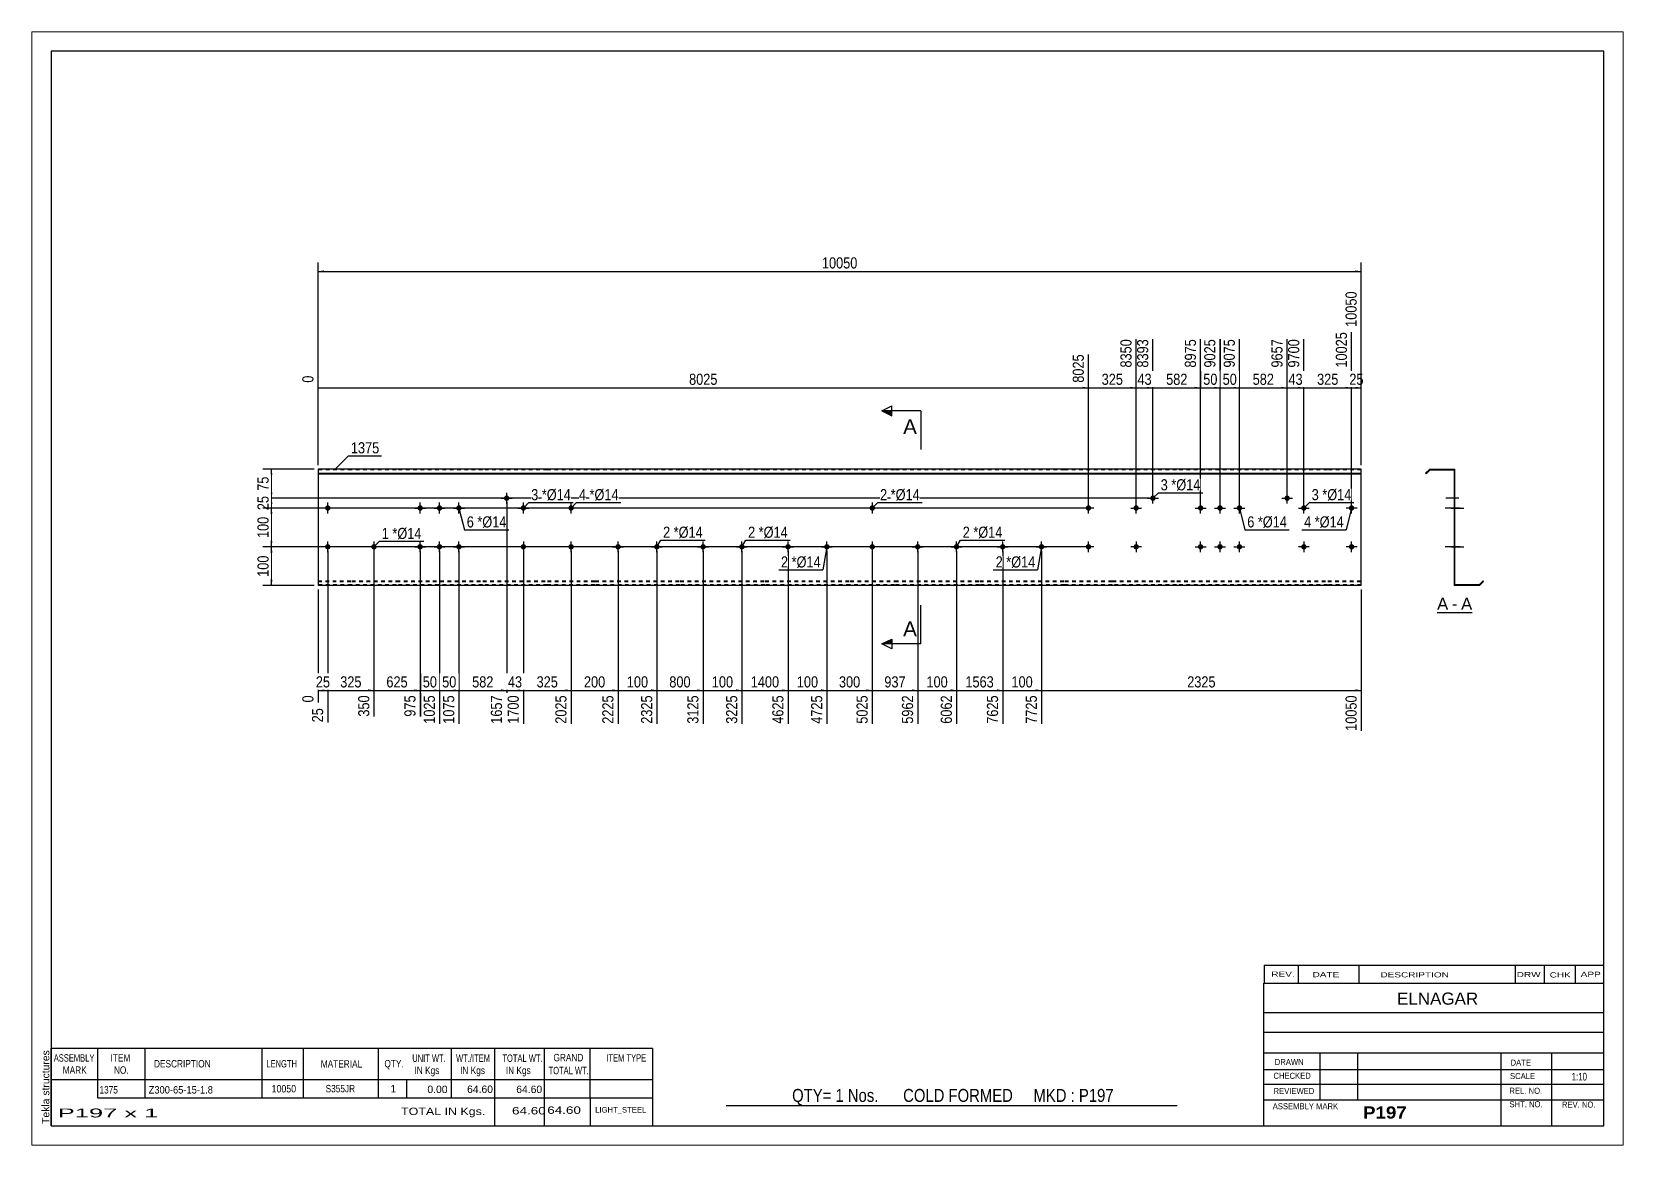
# Paper-space layout 'Layout1' of a CAD drawing. Header units: millimetres. Extents: x 0 to 410, y 0 to 287.
# The model-space entities are those that its viewports show. They can reach past a viewport. Long polylines and large blocks are cut down to what shows.
import ezdxf

# ---------------------------------------------------------------- set-up
doc = ezdxf.new("R2010")
doc.units = ezdxf.units.MM
doc.linetypes.add('DXK_LINE_DOT1', pattern=[1.8814, 0.9407, -0.9407])
doc.layers.add('Viewport layer', color=7, linetype='Continuous', plot=False)
doc.styles.add('Arial', font='ARIAL.TTF', dxfattribs={"height": 0.2})
doc.styles.add('Arial Bold', font='ARIALBD.TTF', dxfattribs={"height": 0.2})
doc.styles.add('Arial Narrow', font='ARIALN.TTF', dxfattribs={"height": 0.2})

# ---------------------------------------------------------------- blocks, each defined once
blk = doc.blocks.new('Unknown-629084433-2157')
at = {"color": 5, "linetype": 'Continuous'}
for p, q in [((331.25, 122.75), (-68.75, 122.75)), ((-68.75, 122.75), (-68.75, -154.25)), ((331.25, -154.25), (331.25, 122.75)), ((-68.75, -154.25), (331.25, -154.25))]:
    blk.add_line(p, q, dxfattribs=at)
at = {"color": 174, "linetype": 'Continuous', "style": 'Arial'}
blk.add_text('Tekla structures', height=1.9102, rotation=90, dxfattribs=at).set_placement((-69.25, -153.75))
blk = doc.blocks.new('Unknown-629084433-12 - 1245')
at = {"color": 7, "linetype": 'Continuous'}
blk.add_line((288.32, -21.95), (297.35, -21.95), dxfattribs=at)
at = {"color": 0, "linetype": 'Continuous'}
blk.add_wipeout([(291.16, -21.2), (291.16, -18), (288.32, -18), (288.32, -21.2)], dxfattribs=at)
blk.add_wipeout([(293.54, -21.2), (293.54, -18), (292.12, -18), (292.12, -21.2)], dxfattribs=at)
at = {"color": 96, "linetype": 'Continuous', "style": 'Arial'}
blk.add_text('A', height=3.06, dxfattribs=at).set_placement((288.32, -21.2))
at = {"color": 0, "linetype": 'Continuous'}
blk.add_wipeout([(297.35, -21.2), (297.35, -18), (294.5, -18), (294.5, -21.2)], dxfattribs=at)
at = {"color": 96, "linetype": 'Continuous', "style": 'Arial'}
for s, p in [('-', (292.12, -21.2)), ('A', (294.5, -21.2))]:
    blk.add_text(s, height=3.06, dxfattribs=at).set_placement(p)
blk = doc.blocks.new('Bolt-629084433-1223 - 1203')
at = {"linetype": 'Continuous'}
blk.add_hatch(color=3, dxfattribs=at).paths.add_polyline_path([(248.98, 7.53, -1), (250.38, 7.53, -1)])
at = {"color": 3, "linetype": 'Continuous'}
for p, q in [((249.68, 6.13), (249.68, 8.93)), ((248.28, 7.53), (251.08, 7.53))]:
    blk.add_line(p, q, dxfattribs=at)
blk = doc.blocks.new('Part-629084433-1218 - 1203')
at = {"color": 2, "linetype": 'Continuous'}
for p, q in [((0, 15), (0, -15)), ((8.6, 15), (0, 15)), ((0, 13.94), (8.6, 13.94)), ((0, 13.81), (8.6, 13.81)), ((20.1, 15), (8.7, 15)), ((8.7, 13.94), (20.1, 13.94)), ((8.7, 13.81), (20.1, 13.81)), ((42.39, 15), (20.2, 15)), ((20.2, 13.94), (42.39, 13.94)), ((20.2, 13.81), (42.39, 13.81)), ((59, 15), (42.49, 15)), ((42.49, 13.94), (59, 13.94)), ((42.49, 13.81), (59, 13.81)), ((71.29, 15), (59.1, 15)), ((59.1, 13.94), (71.29, 13.94)), ((59.1, 13.81), (71.29, 13.81)), ((93.19, 15), (71.39, 15)), ((71.39, 13.94), (93.19, 13.94)), ((71.39, 13.81), (93.19, 13.81)), ((115.09, 15), (93.29, 15)), ((93.29, 13.94), (115.09, 13.94)), ((93.29, 13.81), (115.09, 13.81)), ((136.99, 15), (115.19, 15)), ((115.19, 13.94), (136.99, 13.94)), ((115.19, 13.81), (136.99, 13.81)), ((148.49, 15), (137.09, 15)), ((137.09, 13.94), (148.49, 13.94)), ((137.09, 13.81), (148.49, 13.81)), ((170.39, 15), (148.59, 15)), ((148.59, 13.94), (170.39, 13.94)), ((148.59, 13.81), (170.39, 13.81)), ((192.29, 15), (170.49, 15)), ((170.49, 13.94), (192.29, 13.94)), ((170.49, 13.81), (192.29, 13.81)), ((204.58, 15), (192.39, 15)), ((192.39, 13.94), (204.58, 13.94)), ((192.39, 13.81), (204.58, 13.81)), ((221.19, 15), (204.68, 15)), ((204.68, 13.94), (221.19, 13.94)), ((204.68, 13.81), (221.19, 13.81)), ((243.48, 15), (221.29, 15)), ((221.29, 13.94), (243.48, 13.94)), ((221.29, 13.81), (243.48, 13.81)), ((260.09, 15), (243.58, 15)), ((243.58, 13.94), (260.09, 13.94)), ((243.58, 13.81), (260.09, 13.81)), ((268.78, 15), (260.19, 15)), ((260.19, 13.94), (268.78, 13.94)), ((260.19, 13.81), (268.78, 13.81)), ((268.78, 13.94), (268.78, 15)), ((268.78, -15), (268.78, 13.94)), ((8.6, -15), (0, -15)), ((20.1, -15), (8.7, -15)), ((42.39, -15), (20.2, -15)), ((59, -15), (42.49, -15)), ((71.29, -15), (59.1, -15)), ((93.19, -15), (71.39, -15)), ((115.09, -15), (93.29, -15)), ((136.99, -15), (115.19, -15)), ((148.49, -15), (137.09, -15)), ((170.39, -15), (148.59, -15)), ((192.29, -15), (170.49, -15)), ((204.58, -15), (192.39, -15)), ((221.19, -15), (204.68, -15)), ((243.48, -15), (221.29, -15)), ((260.09, -15), (243.58, -15)), ((268.78, -15), (260.19, -15))]:
    blk.add_line(p, q, dxfattribs=at)
at = {"color": 7, "linetype": 'DXK_LINE_DOT1'}
for p, q in [((8.6, 14.82), (0, 14.82)), ((20.1, 14.82), (8.7, 14.82)), ((42.39, 14.82), (20.2, 14.82)), ((59, 14.82), (42.49, 14.82)), ((71.29, 14.82), (59.1, 14.82)), ((93.19, 14.82), (71.39, 14.82)), ((115.09, 14.82), (93.29, 14.82)), ((136.99, 14.82), (115.19, 14.82)), ((148.49, 14.82), (137.09, 14.82)), ((170.39, 14.82), (148.59, 14.82)), ((192.29, 14.82), (170.49, 14.82)), ((204.58, 14.82), (192.39, 14.82)), ((221.19, 14.82), (204.68, 14.82)), ((243.48, 14.82), (221.29, 14.82)), ((260.09, 14.82), (243.58, 14.82)), ((268.78, 14.82), (260.19, 14.82)), ((0, -13.81), (8.6, -13.81)), ((0, -13.94), (8.6, -13.94)), ((8.6, -14.82), (0, -14.82)), ((8.7, -13.81), (20.1, -13.81)), ((8.7, -13.94), (20.1, -13.94)), ((20.1, -14.82), (8.7, -14.82)), ((20.2, -13.81), (42.39, -13.81)), ((20.2, -13.94), (42.39, -13.94)), ((42.39, -14.82), (20.2, -14.82)), ((42.49, -13.81), (59, -13.81)), ((42.49, -13.94), (59, -13.94)), ((59, -14.82), (42.49, -14.82)), ((59.1, -13.81), (71.29, -13.81)), ((59.1, -13.94), (71.29, -13.94)), ((71.29, -14.82), (59.1, -14.82)), ((71.39, -13.81), (93.19, -13.81)), ((71.39, -13.94), (93.19, -13.94)), ((93.19, -14.82), (71.39, -14.82)), ((93.29, -13.81), (115.09, -13.81)), ((93.29, -13.94), (115.09, -13.94)), ((115.09, -14.82), (93.29, -14.82)), ((115.19, -13.81), (136.99, -13.81)), ((115.19, -13.94), (136.99, -13.94)), ((136.99, -14.82), (115.19, -14.82)), ((137.09, -13.81), (148.49, -13.81)), ((137.09, -13.94), (148.49, -13.94)), ((148.49, -14.82), (137.09, -14.82)), ((148.59, -13.81), (170.39, -13.81)), ((148.59, -13.94), (170.39, -13.94)), ((170.39, -14.82), (148.59, -14.82)), ((170.49, -13.81), (192.29, -13.81)), ((170.49, -13.94), (192.29, -13.94)), ((192.29, -14.82), (170.49, -14.82)), ((192.39, -13.81), (204.58, -13.81)), ((192.39, -13.94), (204.58, -13.94)), ((204.58, -14.82), (192.39, -14.82)), ((204.68, -13.81), (221.19, -13.81)), ((204.68, -13.94), (221.19, -13.94)), ((221.19, -14.82), (204.68, -14.82)), ((221.29, -13.81), (243.48, -13.81)), ((221.29, -13.94), (243.48, -13.94)), ((243.48, -14.82), (221.29, -14.82)), ((243.58, -13.81), (260.09, -13.81)), ((243.58, -13.94), (260.09, -13.94)), ((260.09, -14.82), (243.58, -14.82)), ((260.19, -13.81), (268.78, -13.81)), ((260.19, -13.94), (268.78, -13.94)), ((268.78, -14.82), (260.19, -14.82))]:
    blk.add_line(p, q, dxfattribs=at)
blk = doc.blocks.new('Bolt-629084433-1219 - 1203')
at = {"linetype": 'Continuous'}
blk.add_hatch(color=3, dxfattribs=at).paths.add_polyline_path([(47.89, 7.53, -1), (49.29, 7.53, -1)])
at = {"color": 3, "linetype": 'Continuous'}
for p, q in [((48.59, 6.13), (48.59, 8.93)), ((47.19, 7.53), (49.99, 7.53))]:
    blk.add_line(p, q, dxfattribs=at)
blk = doc.blocks.new('Bolt-629084433-1220 - 1203')
at = {"linetype": 'Continuous'}
blk.add_hatch(color=3, dxfattribs=at).paths.add_polyline_path([(15.1, -5, -1), (13.7, -5, -1)])
at = {"color": 3, "linetype": 'Continuous'}
for p, q in [((14.4, -3.6), (14.4, -6.4)), ((15.8, -5), (13, -5))]:
    blk.add_line(p, q, dxfattribs=at)
blk = doc.blocks.new('Bolt-629084433-1221 - 1203')
at = {"linetype": 'Continuous'}
for points in [[(25.59, 5, -1), (26.99, 5, -1)], [(30.59, 5, -1), (31.99, 5, -1)], [(35.59, 5, -1), (36.99, 5, -1)], [(25.59, -5, -1), (26.99, -5, -1)], [(30.59, -5, -1), (31.99, -5, -1)], [(35.59, -5, -1), (36.99, -5, -1)]]:
    blk.add_hatch(color=3, dxfattribs=at).paths.add_polyline_path(points)
at = {"color": 3, "linetype": 'Continuous'}
for p, q in [((24.89, 5), (27.69, 5)), ((26.29, 3.6), (26.29, 6.4)), ((29.89, 5), (32.69, 5)), ((31.29, 3.6), (31.29, 6.4)), ((34.89, 5), (37.69, 5)), ((36.29, 3.6), (36.29, 6.4)), ((26.29, -6.4), (26.29, -3.6)), ((31.29, -6.4), (31.29, -3.6)), ((36.29, -6.4), (36.29, -3.6)), ((24.89, -5), (27.69, -5)), ((29.89, -5), (32.69, -5)), ((34.89, -5), (37.69, -5))]:
    blk.add_line(p, q, dxfattribs=at)
blk = doc.blocks.new('Bolt-629084433-1222 - 1203')
at = {"linetype": 'Continuous'}
blk.add_hatch(color=3, dxfattribs=at).paths.add_polyline_path([(214.39, 7.53, -1), (215.79, 7.53, -1)])
at = {"color": 3, "linetype": 'Continuous'}
for p, q in [((215.09, 6.13), (215.09, 8.93)), ((213.69, 7.53), (216.49, 7.53))]:
    blk.add_line(p, q, dxfattribs=at)
blk = doc.blocks.new('Bolt-629084433-1224 - 1203')
at = {"linetype": 'Continuous'}
blk.add_hatch(color=3, dxfattribs=at).paths.add_polyline_path([(211.48, -5, -1), (210.08, -5, -1)])
at = {"color": 3, "linetype": 'Continuous'}
for p, q in [((210.78, -3.6), (210.78, -6.4)), ((212.18, -5), (209.38, -5))]:
    blk.add_line(p, q, dxfattribs=at)
blk = doc.blocks.new('Bolt-629084433-1225 - 1203')
at = {"linetype": 'Continuous'}
for points in [[(226.68, 5, -1), (228.08, 5, -1)], [(231.68, 5, -1), (233.08, 5, -1)], [(236.68, 5, -1), (238.08, 5, -1)], [(226.68, -5, -1), (228.08, -5, -1)], [(231.68, -5, -1), (233.08, -5, -1)], [(236.68, -5, -1), (238.08, -5, -1)]]:
    blk.add_hatch(color=3, dxfattribs=at).paths.add_polyline_path(points)
at = {"color": 3, "linetype": 'Continuous'}
for p, q in [((225.98, 5), (228.78, 5)), ((227.38, 3.6), (227.38, 6.4)), ((230.98, 5), (233.78, 5)), ((232.38, 3.6), (232.38, 6.4)), ((235.98, 5), (238.78, 5)), ((237.38, 3.6), (237.38, 6.4)), ((227.38, -6.4), (227.38, -3.6)), ((232.38, -6.4), (232.38, -3.6)), ((237.38, -6.4), (237.38, -3.6)), ((225.98, -5), (228.78, -5)), ((230.98, -5), (233.78, -5)), ((235.98, -5), (238.78, -5))]:
    blk.add_line(p, q, dxfattribs=at)
blk = doc.blocks.new('Bolt-629084433-1226 - 1203')
at = {"linetype": 'Continuous'}
for points in [[(143.49, 5, -1), (142.09, 5, -1)], [(143.49, -5, -1), (142.09, -5, -1)]]:
    blk.add_hatch(color=3, dxfattribs=at).paths.add_polyline_path(points)
at = {"color": 3, "linetype": 'Continuous'}
for p, q in [((144.19, 5), (141.39, 5)), ((142.79, 6.4), (142.79, 3.6)), ((142.79, -3.6), (142.79, -6.4)), ((144.19, -5), (141.39, -5))]:
    blk.add_line(p, q, dxfattribs=at)
blk = doc.blocks.new('Bolt-629084433-1227 - 1203')
at = {"linetype": 'Continuous'}
blk.add_hatch(color=3, dxfattribs=at).paths.add_polyline_path([(210.08, 5, -1), (211.48, 5, -1)])
at = {"color": 3, "linetype": 'Continuous'}
for p, q in [((209.38, 5), (212.18, 5)), ((210.78, 3.6), (210.78, 6.4))]:
    blk.add_line(p, q, dxfattribs=at)
blk = doc.blocks.new('Bolt-629084433-1228 - 1203')
at = {"linetype": 'Continuous'}
for points in [[(176.39, -4.3, -1), (176.39, -5.7, -1)], [(186.39, -4.3, -1), (186.39, -5.7, -1)]]:
    blk.add_hatch(color=3, dxfattribs=at).paths.add_polyline_path(points)
at = {"color": 3, "linetype": 'Continuous'}
for p, q in [((176.39, -6.4), (176.39, -3.6)), ((186.39, -6.4), (186.39, -3.6)), ((174.99, -5), (177.79, -5)), ((184.99, -5), (187.79, -5))]:
    blk.add_line(p, q, dxfattribs=at)
blk = doc.blocks.new('Bolt-629084433-1229 - 1203')
at = {"linetype": 'Continuous'}
for points in [[(154.49, -4.3, -1), (154.49, -5.7, -1)], [(164.49, -4.3, -1), (164.49, -5.7, -1)]]:
    blk.add_hatch(color=3, dxfattribs=at).paths.add_polyline_path(points)
at = {"color": 3, "linetype": 'Continuous'}
for p, q in [((154.49, -6.4), (154.49, -3.6)), ((164.49, -6.4), (164.49, -3.6)), ((153.09, -5), (155.89, -5)), ((163.09, -5), (165.89, -5))]:
    blk.add_line(p, q, dxfattribs=at)
blk = doc.blocks.new('Bolt-629084433-1230 - 1203')
at = {"linetype": 'Continuous'}
for points in [[(99.19, -4.3, -1), (99.19, -5.7, -1)], [(109.19, -4.3, -1), (109.19, -5.7, -1)]]:
    blk.add_hatch(color=3, dxfattribs=at).paths.add_polyline_path(points)
at = {"color": 3, "linetype": 'Continuous'}
for p, q in [((99.19, -6.4), (99.19, -3.6)), ((109.19, -6.4), (109.19, -3.6)), ((97.79, -5), (100.59, -5)), ((107.79, -5), (110.59, -5))]:
    blk.add_line(p, q, dxfattribs=at)
blk = doc.blocks.new('Bolt-629084433-1231 - 1203')
at = {"linetype": 'Continuous'}
for points in [[(121.09, -4.3, -1), (121.09, -5.7, -1)], [(131.09, -4.3, -1), (131.09, -5.7, -1)]]:
    blk.add_hatch(color=3, dxfattribs=at).paths.add_polyline_path(points)
at = {"color": 3, "linetype": 'Continuous'}
for p, q in [((121.09, -6.4), (121.09, -3.6)), ((131.09, -6.4), (131.09, -3.6)), ((119.69, -5), (122.49, -5)), ((129.69, -5), (132.49, -5))]:
    blk.add_line(p, q, dxfattribs=at)
blk = doc.blocks.new('Bolt-629084433-1232 - 1203')
at = {"linetype": 'Continuous'}
blk.add_hatch(color=3, dxfattribs=at).paths.add_polyline_path([(253.29, 5, -1), (254.69, 5, -1)])
at = {"color": 3, "linetype": 'Continuous'}
for p, q in [((252.59, 5), (255.39, 5)), ((253.99, 3.6), (253.99, 6.4))]:
    blk.add_line(p, q, dxfattribs=at)
blk = doc.blocks.new('Bolt-629084433-1233 - 1203')
at = {"linetype": 'Continuous'}
blk.add_hatch(color=3, dxfattribs=at).paths.add_polyline_path([(254.69, -5, -1), (253.29, -5, -1)])
at = {"color": 3, "linetype": 'Continuous'}
for p, q in [((253.99, -3.6), (253.99, -6.4)), ((255.39, -5), (252.59, -5))]:
    blk.add_line(p, q, dxfattribs=at)
blk = doc.blocks.new('Bolt-629084433-1234 - 1203')
at = {"linetype": 'Continuous'}
for points in [[(197.79, 5, -1), (199.19, 5, -1)], [(265.58, 5, -1), (266.98, 5, -1)]]:
    blk.add_hatch(color=3, dxfattribs=at).paths.add_polyline_path(points)
at = {"color": 3, "linetype": 'Continuous'}
for p, q in [((199.89, 5), (197.09, 5)), ((198.49, 3.6), (198.49, 6.4)), ((267.68, 5), (264.88, 5)), ((266.28, 3.6), (266.28, 6.4))]:
    blk.add_line(p, q, dxfattribs=at)
blk = doc.blocks.new('Bolt-629084433-1235 - 1203')
at = {"linetype": 'Continuous'}
for points in [[(197.79, -5, -1), (199.19, -5, -1)], [(265.58, -5, -1), (266.98, -5, -1)]]:
    blk.add_hatch(color=3, dxfattribs=at).paths.add_polyline_path(points)
at = {"color": 3, "linetype": 'Continuous'}
for p, q in [((198.49, -6.4), (198.49, -3.6)), ((266.28, -6.4), (266.28, -3.6)), ((199.89, -5), (197.09, -5)), ((267.68, -5), (264.88, -5))]:
    blk.add_line(p, q, dxfattribs=at)
blk = doc.blocks.new('Bolt-629084433-1236 - 1203')
at = {"linetype": 'Continuous'}
blk.add_hatch(color=3, dxfattribs=at).paths.add_polyline_path([(52.2, 5, -1), (53.6, 5, -1)])
at = {"color": 3, "linetype": 'Continuous'}
for p, q in [((51.5, 5), (54.3, 5)), ((52.9, 3.6), (52.9, 6.4))]:
    blk.add_line(p, q, dxfattribs=at)
blk = doc.blocks.new('Bolt-629084433-1237 - 1203')
at = {"linetype": 'Continuous'}
blk.add_hatch(color=3, dxfattribs=at).paths.add_polyline_path([(53.6, -5, -1), (52.2, -5, -1)])
at = {"color": 3, "linetype": 'Continuous'}
for p, q in [((52.9, -3.6), (52.9, -6.4)), ((54.3, -5), (51.5, -5))]:
    blk.add_line(p, q, dxfattribs=at)
blk = doc.blocks.new('Bolt-629084433-1238 - 1203')
at = {"linetype": 'Continuous'}
for points in [[(1.8, 5, -1), (3.2, 5, -1)], [(64.49, 5, -1), (65.89, 5, -1)]]:
    blk.add_hatch(color=3, dxfattribs=at).paths.add_polyline_path(points)
at = {"color": 3, "linetype": 'Continuous'}
for p, q in [((3.9, 5), (1.1, 5)), ((2.5, 3.6), (2.5, 6.4)), ((66.59, 5), (63.79, 5)), ((65.19, 3.6), (65.19, 6.4))]:
    blk.add_line(p, q, dxfattribs=at)
blk = doc.blocks.new('Bolt-629084433-1239 - 1203')
at = {"linetype": 'Continuous'}
for points in [[(1.8, -5, -1), (3.2, -5, -1)], [(64.49, -5, -1), (65.89, -5, -1)]]:
    blk.add_hatch(color=3, dxfattribs=at).paths.add_polyline_path(points)
at = {"color": 3, "linetype": 'Continuous'}
for p, q in [((2.5, -6.4), (2.5, -3.6)), ((65.19, -6.4), (65.19, -3.6)), ((3.9, -5), (1.1, -5)), ((66.59, -5), (63.79, -5))]:
    blk.add_line(p, q, dxfattribs=at)
blk = doc.blocks.new('Bolt-629084433-1240 - 1203')
at = {"linetype": 'Continuous'}
for points in [[(77.29, -4.3, -1), (77.29, -5.7, -1)], [(87.29, -4.3, -1), (87.29, -5.7, -1)]]:
    blk.add_hatch(color=3, dxfattribs=at).paths.add_polyline_path(points)
at = {"color": 3, "linetype": 'Continuous'}
for p, q in [((77.29, -6.4), (77.29, -3.6)), ((87.29, -6.4), (87.29, -3.6)), ((75.89, -5), (78.69, -5)), ((85.89, -5), (88.69, -5))]:
    blk.add_line(p, q, dxfattribs=at)
blk = doc.blocks.new('Bolt-629084433-1248 - 1245')
at = {"linetype": 'Continuous'}
blk.add_hatch(color=3, dxfattribs=at).paths.add_polyline_path([(292.74, 8.23), (292.74, 6.83), (292.92, 6.83), (292.92, 8.23)])
at = {"color": 3, "linetype": 'Continuous'}
for p, q in [((292.92, 8.23), (292.74, 8.23)), ((293.87, 7.53), (290.57, 7.53)), ((292.92, 6.83), (292.74, 6.83))]:
    blk.add_line(p, q, dxfattribs=at)
blk = doc.blocks.new('Bolt-629084433-1264 - 1245')
at = {"linetype": 'Continuous'}
blk.add_hatch(color=3, dxfattribs=at).paths.add_polyline_path([(292.74, -4.3), (292.74, -5.7), (292.92, -5.7), (292.92, -4.3)])
blk.add_hatch(color=3, dxfattribs=at).paths.add_polyline_path([(292.74, -4.3), (292.74, -5.7), (292.92, -5.7), (292.92, -4.3)])
at = {"color": 3, "linetype": 'Continuous'}
for p, q in [((291.94, -5), (295.24, -5)), ((291.94, -5), (295.24, -5)), ((292.74, -4.3), (292.92, -4.3)), ((292.74, -4.3), (292.92, -4.3)), ((292.74, -5.7), (292.92, -5.7)), ((292.74, -5.7), (292.92, -5.7))]:
    blk.add_line(p, q, dxfattribs=at)
blk = doc.blocks.new('Part-629084433-1247 - 1245')
at = {"color": 2, "linetype": 'Continuous'}
for p, q in [((286.42, 15), (285.36, 13.94)), ((285.36, 13.94), (285.49, 13.81)), ((286.5, 14.82), (285.49, 13.81)), ((286.42, 15), (292.92, 15)), ((286.5, 14.82), (292.74, 14.82)), ((292.74, 14.82), (292.74, -15)), ((292.92, -14.82), (292.92, 15)), ((299.24, -15), (292.74, -15)), ((299.17, -14.82), (292.92, -14.82)), ((299.17, -14.82), (300.17, -13.81)), ((299.24, -15), (300.3, -13.94)), ((300.3, -13.94), (300.17, -13.81))]:
    blk.add_line(p, q, dxfattribs=at)
blk = doc.blocks.new('Bolt-629084433-1249 - 1245')
at = {"linetype": 'Continuous'}
blk.add_hatch(color=3, dxfattribs=at).paths.add_polyline_path([(292.92, -5.7), (292.92, -4.3), (292.74, -4.3), (292.74, -5.7)])
at = {"color": 3, "linetype": 'Continuous'}
for p, q in [((292.92, -4.3), (292.74, -4.3)), ((293.72, -5), (292.74, -5)), ((292.92, -5.7), (292.74, -5.7))]:
    blk.add_line(p, q, dxfattribs=at)
blk = doc.blocks.new('Bolt-629084433-1250 - 1245')
at = {"linetype": 'Continuous'}
for points in [[(292.74, 5.7), (292.74, 4.3), (292.92, 4.3), (292.92, 5.7)], [(292.74, 5.7), (292.74, 4.3), (292.92, 4.3), (292.92, 5.7)], [(292.74, 5.7), (292.74, 4.3), (292.92, 4.3), (292.92, 5.7)], [(292.74, -4.3), (292.74, -5.7), (292.92, -5.7), (292.92, -4.3)], [(292.74, -4.3), (292.74, -5.7), (292.92, -5.7), (292.92, -4.3)], [(292.74, -4.3), (292.74, -5.7), (292.92, -5.7), (292.92, -4.3)]]:
    blk.add_hatch(color=3, dxfattribs=at).paths.add_polyline_path(points)
at = {"color": 3, "linetype": 'Continuous'}
for p, q in [((294.22, 5), (290.42, 5)), ((294.22, 5), (290.42, 5)), ((294.22, 5), (290.42, 5)), ((292.92, 5.7), (292.74, 5.7)), ((292.92, 5.7), (292.74, 5.7)), ((292.92, 5.7), (292.74, 5.7)), ((292.92, 4.3), (292.74, 4.3)), ((292.92, 4.3), (292.74, 4.3)), ((292.92, 4.3), (292.74, 4.3)), ((294.22, -5), (290.42, -5)), ((294.22, -5), (290.42, -5)), ((294.22, -5), (290.42, -5)), ((292.92, -4.3), (292.74, -4.3)), ((292.92, -4.3), (292.74, -4.3)), ((292.92, -4.3), (292.74, -4.3)), ((292.92, -5.7), (292.74, -5.7)), ((292.92, -5.7), (292.74, -5.7)), ((292.92, -5.7), (292.74, -5.7))]:
    blk.add_line(p, q, dxfattribs=at)
blk = doc.blocks.new('Bolt-629084433-1251 - 1245')
at = {"linetype": 'Continuous'}
blk.add_hatch(color=3, dxfattribs=at).paths.add_polyline_path([(292.74, 8.23), (292.74, 6.83), (292.92, 6.83), (292.92, 8.23)])
at = {"color": 3, "linetype": 'Continuous'}
for p, q in [((292.92, 8.23), (292.74, 8.23)), ((293.87, 7.53), (290.57, 7.53)), ((292.92, 6.83), (292.74, 6.83))]:
    blk.add_line(p, q, dxfattribs=at)
blk = doc.blocks.new('Bolt-629084433-1252 - 1245')
at = {"linetype": 'Continuous'}
blk.add_hatch(color=3, dxfattribs=at).paths.add_polyline_path([(292.74, 8.23), (292.74, 6.83), (292.92, 6.83), (292.92, 8.23)])
at = {"color": 3, "linetype": 'Continuous'}
for p, q in [((292.92, 8.23), (292.74, 8.23)), ((293.87, 7.53), (290.57, 7.53)), ((292.92, 6.83), (292.74, 6.83))]:
    blk.add_line(p, q, dxfattribs=at)
blk = doc.blocks.new('Bolt-629084433-1253 - 1245')
at = {"linetype": 'Continuous'}
blk.add_hatch(color=3, dxfattribs=at).paths.add_polyline_path([(292.92, -5.7), (292.92, -4.3), (292.74, -4.3), (292.74, -5.7)])
at = {"color": 3, "linetype": 'Continuous'}
for p, q in [((292.92, -4.3), (292.74, -4.3)), ((293.72, -5), (292.74, -5)), ((292.92, -5.7), (292.74, -5.7))]:
    blk.add_line(p, q, dxfattribs=at)
blk = doc.blocks.new('Bolt-629084433-1254 - 1245')
at = {"linetype": 'Continuous'}
for points in [[(292.74, 5.7), (292.74, 4.3), (292.92, 4.3), (292.92, 5.7)], [(292.74, 5.7), (292.74, 4.3), (292.92, 4.3), (292.92, 5.7)], [(292.74, 5.7), (292.74, 4.3), (292.92, 4.3), (292.92, 5.7)], [(292.74, -4.3), (292.74, -5.7), (292.92, -5.7), (292.92, -4.3)], [(292.74, -4.3), (292.74, -5.7), (292.92, -5.7), (292.92, -4.3)], [(292.74, -4.3), (292.74, -5.7), (292.92, -5.7), (292.92, -4.3)]]:
    blk.add_hatch(color=3, dxfattribs=at).paths.add_polyline_path(points)
at = {"color": 3, "linetype": 'Continuous'}
for p, q in [((294.22, 5), (290.42, 5)), ((294.22, 5), (290.42, 5)), ((294.22, 5), (290.42, 5)), ((292.92, 5.7), (292.74, 5.7)), ((292.92, 5.7), (292.74, 5.7)), ((292.92, 5.7), (292.74, 5.7)), ((292.92, 4.3), (292.74, 4.3)), ((292.92, 4.3), (292.74, 4.3)), ((292.92, 4.3), (292.74, 4.3)), ((294.22, -5), (290.42, -5)), ((294.22, -5), (290.42, -5)), ((294.22, -5), (290.42, -5)), ((292.92, -4.3), (292.74, -4.3)), ((292.92, -4.3), (292.74, -4.3)), ((292.92, -4.3), (292.74, -4.3)), ((292.92, -5.7), (292.74, -5.7)), ((292.92, -5.7), (292.74, -5.7)), ((292.92, -5.7), (292.74, -5.7))]:
    blk.add_line(p, q, dxfattribs=at)
blk = doc.blocks.new('Bolt-629084433-1255 - 1245')
at = {"linetype": 'Continuous'}
for points in [[(292.92, 4.3), (292.92, 5.7), (292.74, 5.7), (292.74, 4.3)], [(292.92, -5.7), (292.92, -4.3), (292.74, -4.3), (292.74, -5.7)]]:
    blk.add_hatch(color=3, dxfattribs=at).paths.add_polyline_path(points)
at = {"color": 3, "linetype": 'Continuous'}
for p, q in [((292.92, 5), (290.74, 5)), ((292.92, 5.7), (292.74, 5.7)), ((292.92, 4.3), (292.74, 4.3)), ((292.92, -5), (290.74, -5)), ((292.92, -4.3), (292.74, -4.3)), ((292.92, -5.7), (292.74, -5.7))]:
    blk.add_line(p, q, dxfattribs=at)
blk = doc.blocks.new('Bolt-629084433-1256 - 1245')
at = {"linetype": 'Continuous'}
blk.add_hatch(color=3, dxfattribs=at).paths.add_polyline_path([(292.74, 5.7), (292.74, 4.3), (292.92, 4.3), (292.92, 5.7)])
at = {"color": 3, "linetype": 'Continuous'}
for p, q in [((293.87, 5), (290.57, 5)), ((292.92, 5.7), (292.74, 5.7)), ((292.92, 4.3), (292.74, 4.3))]:
    blk.add_line(p, q, dxfattribs=at)
blk = doc.blocks.new('Bolt-629084433-1257 - 1245')
at = {"linetype": 'Continuous'}
blk.add_hatch(color=3, dxfattribs=at).paths.add_polyline_path([(292.92, -5.7), (292.92, -4.3), (292.74, -4.3), (292.74, -5.7)])
blk.add_hatch(color=3, dxfattribs=at).paths.add_polyline_path([(292.92, -5.7), (292.92, -4.3), (292.74, -4.3), (292.74, -5.7)])
at = {"color": 3, "linetype": 'Continuous'}
for p, q in [((291.99, -5), (294.74, -5)), ((291.99, -5), (294.74, -5)), ((292.74, -4.3), (292.92, -4.3)), ((292.74, -4.3), (292.92, -4.3)), ((292.74, -5.7), (292.92, -5.7)), ((292.74, -5.7), (292.92, -5.7))]:
    blk.add_line(p, q, dxfattribs=at)
blk = doc.blocks.new('Bolt-629084433-1258 - 1245')
at = {"linetype": 'Continuous'}
blk.add_hatch(color=3, dxfattribs=at).paths.add_polyline_path([(292.92, -5.7), (292.92, -4.3), (292.74, -4.3), (292.74, -5.7)])
blk.add_hatch(color=3, dxfattribs=at).paths.add_polyline_path([(292.92, -5.7), (292.92, -4.3), (292.74, -4.3), (292.74, -5.7)])
at = {"color": 3, "linetype": 'Continuous'}
for p, q in [((291.99, -5), (294.74, -5)), ((291.99, -5), (294.74, -5)), ((292.74, -4.3), (292.92, -4.3)), ((292.74, -4.3), (292.92, -4.3)), ((292.74, -5.7), (292.92, -5.7)), ((292.74, -5.7), (292.92, -5.7))]:
    blk.add_line(p, q, dxfattribs=at)
blk = doc.blocks.new('Bolt-629084433-1259 - 1245')
at = {"linetype": 'Continuous'}
blk.add_hatch(color=3, dxfattribs=at).paths.add_polyline_path([(292.92, -5.7), (292.92, -4.3), (292.74, -4.3), (292.74, -5.7)])
blk.add_hatch(color=3, dxfattribs=at).paths.add_polyline_path([(292.92, -5.7), (292.92, -4.3), (292.74, -4.3), (292.74, -5.7)])
at = {"color": 3, "linetype": 'Continuous'}
for p, q in [((291.99, -5), (294.74, -5)), ((291.99, -5), (294.74, -5)), ((292.74, -4.3), (292.92, -4.3)), ((292.74, -4.3), (292.92, -4.3)), ((292.74, -5.7), (292.92, -5.7)), ((292.74, -5.7), (292.92, -5.7))]:
    blk.add_line(p, q, dxfattribs=at)
blk = doc.blocks.new('Bolt-629084433-1260 - 1245')
at = {"linetype": 'Continuous'}
blk.add_hatch(color=3, dxfattribs=at).paths.add_polyline_path([(292.92, -5.7), (292.92, -4.3), (292.74, -4.3), (292.74, -5.7)])
blk.add_hatch(color=3, dxfattribs=at).paths.add_polyline_path([(292.92, -5.7), (292.92, -4.3), (292.74, -4.3), (292.74, -5.7)])
at = {"color": 3, "linetype": 'Continuous'}
for p, q in [((291.99, -5), (294.74, -5)), ((291.99, -5), (294.74, -5)), ((292.74, -4.3), (292.92, -4.3)), ((292.74, -4.3), (292.92, -4.3)), ((292.74, -5.7), (292.92, -5.7)), ((292.74, -5.7), (292.92, -5.7))]:
    blk.add_line(p, q, dxfattribs=at)
blk = doc.blocks.new('Bolt-629084433-1261 - 1245')
at = {"linetype": 'Continuous'}
blk.add_hatch(color=3, dxfattribs=at).paths.add_polyline_path([(292.74, 5.7), (292.74, 4.3), (292.92, 4.3), (292.92, 5.7)])
at = {"color": 3, "linetype": 'Continuous'}
for p, q in [((293.87, 5), (290.57, 5)), ((292.92, 5.7), (292.74, 5.7)), ((292.92, 4.3), (292.74, 4.3))]:
    blk.add_line(p, q, dxfattribs=at)
blk = doc.blocks.new('Bolt-629084433-1262 - 1245')
at = {"linetype": 'Continuous'}
blk.add_hatch(color=3, dxfattribs=at).paths.add_polyline_path([(292.92, -5.7), (292.92, -4.3), (292.74, -4.3), (292.74, -5.7)])
at = {"color": 3, "linetype": 'Continuous'}
for p, q in [((292.92, -4.3), (292.74, -4.3)), ((293.72, -5), (292.74, -5)), ((292.92, -5.7), (292.74, -5.7))]:
    blk.add_line(p, q, dxfattribs=at)
blk = doc.blocks.new('Bolt-629084433-1263 - 1245')
at = {"linetype": 'Continuous'}
blk.add_hatch(color=3, dxfattribs=at).paths.add_polyline_path([(292.74, 5.7), (292.74, 4.3), (292.92, 4.3), (292.92, 5.7)])
blk.add_hatch(color=3, dxfattribs=at).paths.add_polyline_path([(292.74, 5.7), (292.74, 4.3), (292.92, 4.3), (292.92, 5.7)])
at = {"color": 3, "linetype": 'Continuous'}
for p, q in [((291.94, 5), (295.24, 5)), ((291.94, 5), (295.24, 5)), ((292.74, 5.7), (292.92, 5.7)), ((292.74, 5.7), (292.92, 5.7)), ((292.74, 4.3), (292.92, 4.3)), ((292.74, 4.3), (292.92, 4.3))]:
    blk.add_line(p, q, dxfattribs=at)
blk = doc.blocks.new('Bolt-629084433-1265 - 1245')
at = {"linetype": 'Continuous'}
blk.add_hatch(color=3, dxfattribs=at).paths.add_polyline_path([(292.74, 5.7), (292.74, 4.3), (292.92, 4.3), (292.92, 5.7)])
at = {"color": 3, "linetype": 'Continuous'}
for p, q in [((293.87, 5), (290.57, 5)), ((292.92, 5.7), (292.74, 5.7)), ((292.92, 4.3), (292.74, 4.3))]:
    blk.add_line(p, q, dxfattribs=at)
blk = doc.blocks.new('Bolt-629084433-1266 - 1245')
at = {"linetype": 'Continuous'}
blk.add_hatch(color=3, dxfattribs=at).paths.add_polyline_path([(292.92, -5.7), (292.92, -4.3), (292.74, -4.3), (292.74, -5.7)])
at = {"color": 3, "linetype": 'Continuous'}
for p, q in [((292.92, -4.3), (292.74, -4.3)), ((293.72, -5), (292.74, -5)), ((292.92, -5.7), (292.74, -5.7))]:
    blk.add_line(p, q, dxfattribs=at)
blk = doc.blocks.new('Bolt-629084433-1267 - 1245')
at = {"linetype": 'Continuous'}
blk.add_hatch(color=3, dxfattribs=at).paths.add_polyline_path([(292.74, 5.7), (292.74, 4.3), (292.92, 4.3), (292.92, 5.7)])
blk.add_hatch(color=3, dxfattribs=at).paths.add_polyline_path([(292.74, 5.7), (292.74, 4.3), (292.92, 4.3), (292.92, 5.7)])
at = {"color": 3, "linetype": 'Continuous'}
for p, q in [((291.94, 5), (295.24, 5)), ((291.94, 5), (295.24, 5)), ((292.74, 5.7), (292.92, 5.7)), ((292.74, 5.7), (292.92, 5.7)), ((292.74, 4.3), (292.92, 4.3)), ((292.74, 4.3), (292.92, 4.3))]:
    blk.add_line(p, q, dxfattribs=at)
blk = doc.blocks.new('Bolt-629084433-1268 - 1245')
at = {"linetype": 'Continuous'}
blk.add_hatch(color=3, dxfattribs=at).paths.add_polyline_path([(292.74, -4.3), (292.74, -5.7), (292.92, -5.7), (292.92, -4.3)])
blk.add_hatch(color=3, dxfattribs=at).paths.add_polyline_path([(292.74, -4.3), (292.74, -5.7), (292.92, -5.7), (292.92, -4.3)])
at = {"color": 3, "linetype": 'Continuous'}
for p, q in [((291.94, -5), (295.24, -5)), ((291.94, -5), (295.24, -5)), ((292.74, -4.3), (292.92, -4.3)), ((292.74, -4.3), (292.92, -4.3)), ((292.74, -5.7), (292.92, -5.7)), ((292.74, -5.7), (292.92, -5.7))]:
    blk.add_line(p, q, dxfattribs=at)
blk = doc.blocks.new('Bolt-629084433-1269 - 1245')
at = {"linetype": 'Continuous'}
blk.add_hatch(color=3, dxfattribs=at).paths.add_polyline_path([(292.92, -5.7), (292.92, -4.3), (292.74, -4.3), (292.74, -5.7)])
blk.add_hatch(color=3, dxfattribs=at).paths.add_polyline_path([(292.92, -5.7), (292.92, -4.3), (292.74, -4.3), (292.74, -5.7)])
at = {"color": 3, "linetype": 'Continuous'}
for p, q in [((291.99, -5), (294.74, -5)), ((291.99, -5), (294.74, -5)), ((292.74, -4.3), (292.92, -4.3)), ((292.74, -4.3), (292.92, -4.3)), ((292.74, -5.7), (292.92, -5.7)), ((292.74, -5.7), (292.92, -5.7))]:
    blk.add_line(p, q, dxfattribs=at)
blk = doc.blocks.new('StraightDimension-629084433-1289 - 1203')
at = {"linetype": 'Continuous'}
blk.add_hatch(color=7, dxfattribs=at).paths.add_polyline_path([(267.28, -41.75), (268.78, -42), (267.28, -42.25)])
at = {"color": 7, "linetype": 'Continuous'}
for p, q in [((186.39, -6), (186.39, -50.61)), ((268.78, -16), (268.78, -52.44)), ((186.39, -42), (268.78, -42))]:
    blk.add_line(p, q, dxfattribs=at)
at = {"color": 0}
blk.add_wipeout([(231.84, -41.85), (231.84, -37.65), (223.33, -37.65), (223.33, -41.85)], dxfattribs=at)
at = {"color": 0, "linetype": 'Continuous'}
blk.add_wipeout([(268.18, -42.7), (263.98, -42.7), (263.98, -53.04), (268.18, -53.04)], dxfattribs=at)
at = {"color": 3, "style": 'Arial Narrow'}
blk.add_text('2325', height=2.863, dxfattribs=at).set_placement((223.93, -41.25))
at = {"color": 3, "linetype": 'Continuous', "style": 'Arial Narrow'}
blk.add_text('10050', height=2.863, rotation=90.0002, dxfattribs=at).set_placement((267.58, -52.44))
blk = doc.blocks.new('StraightDimension-629084433-1293 - 1203')
at = {"linetype": 'Continuous'}
blk.add_hatch(color=7, dxfattribs=at).paths.add_polyline_path([(152.99, -41.75), (154.49, -42), (152.99, -42.25)])
at = {"color": 7, "linetype": 'Continuous'}
for p, q in [((142.79, -6), (142.79, -50.61)), ((154.49, -6), (154.49, -50.61)), ((142.79, -42), (154.49, -42))]:
    blk.add_line(p, q, dxfattribs=at)
at = {"color": 0}
blk.add_wipeout([(151.98, -41.85), (151.98, -37.65), (145.3, -37.65), (145.3, -41.85)], dxfattribs=at)
at = {"color": 0, "linetype": 'Continuous'}
blk.add_wipeout([(153.89, -42.7), (149.69, -42.7), (149.69, -51.21), (153.89, -51.21)], dxfattribs=at)
at = {"color": 3, "style": 'Arial Narrow'}
blk.add_text('937', height=2.863, dxfattribs=at).set_placement((145.9, -41.25))
at = {"color": 3, "linetype": 'Continuous', "style": 'Arial Narrow'}
blk.add_text('5962', height=2.863, rotation=90.0002, dxfattribs=at).set_placement((153.29, -50.61))
blk = doc.blocks.new('StraightDimension-629084433-1303 - 1203')
at = {"linetype": 'Continuous'}
blk.add_hatch(color=7, dxfattribs=at).paths.add_polyline_path([(47.09, -41.75), (48.59, -42), (47.09, -42.25)])
at = {"color": 7, "linetype": 'Continuous'}
for p, q in [((48.59, 6.53), (48.59, -50.61)), ((36.29, -6), (36.29, -50.61)), ((36.29, -42), (48.59, -42))]:
    blk.add_line(p, q, dxfattribs=at)
at = {"color": 0}
blk.add_wipeout([(45.78, -41.85), (45.78, -37.65), (39.1, -37.65), (39.1, -41.85)], dxfattribs=at)
at = {"color": 0, "linetype": 'Continuous'}
blk.add_wipeout([(47.99, -42.7), (43.79, -42.7), (43.79, -51.21), (47.99, -51.21)], dxfattribs=at)
at = {"color": 3, "style": 'Arial Narrow'}
blk.add_text('582', height=2.863, dxfattribs=at).set_placement((39.7, -41.25))
at = {"color": 3, "linetype": 'Continuous', "style": 'Arial Narrow'}
blk.add_text('1657', height=2.863, rotation=90.0002, dxfattribs=at).set_placement((47.39, -50.61))
blk = doc.blocks.new('StraightDimension-629084433-1297 - 1203')
at = {"linetype": 'Continuous'}
blk.add_hatch(color=7, dxfattribs=at).paths.add_polyline_path([(107.69, -41.75), (109.19, -42), (107.69, -42.25)])
at = {"color": 7, "linetype": 'Continuous'}
for p, q in [((99.19, -6), (99.19, -50.61)), ((109.19, -6), (109.19, -50.61)), ((99.19, -42), (109.19, -42))]:
    blk.add_line(p, q, dxfattribs=at)
at = {"color": 0}
blk.add_wipeout([(107.53, -41.85), (107.53, -37.65), (100.85, -37.65), (100.85, -41.85)], dxfattribs=at)
at = {"color": 0, "linetype": 'Continuous'}
blk.add_wipeout([(108.59, -42.7), (104.39, -42.7), (104.39, -51.21), (108.59, -51.21)], dxfattribs=at)
at = {"color": 3, "style": 'Arial Narrow'}
blk.add_text('100', height=2.863, dxfattribs=at).set_placement((101.45, -41.25))
at = {"color": 3, "linetype": 'Continuous', "style": 'Arial Narrow'}
blk.add_text('3225', height=2.863, rotation=90.0002, dxfattribs=at).set_placement((107.99, -50.61))
blk = doc.blocks.new('StraightDimension-629084433-1292 - 1203')
at = {"linetype": 'Continuous'}
blk.add_hatch(color=7, dxfattribs=at).paths.add_polyline_path([(162.99, -41.75), (164.49, -42), (162.99, -42.25)])
at = {"color": 7, "linetype": 'Continuous'}
for p, q in [((154.49, -6), (154.49, -50.61)), ((164.49, -6), (164.49, -50.61)), ((154.49, -42), (164.49, -42))]:
    blk.add_line(p, q, dxfattribs=at)
at = {"color": 0}
blk.add_wipeout([(162.83, -41.85), (162.83, -37.65), (156.15, -37.65), (156.15, -41.85)], dxfattribs=at)
at = {"color": 0, "linetype": 'Continuous'}
blk.add_wipeout([(163.89, -42.7), (159.69, -42.7), (159.69, -51.21), (163.89, -51.21)], dxfattribs=at)
at = {"color": 3, "style": 'Arial Narrow'}
blk.add_text('100', height=2.863, dxfattribs=at).set_placement((156.75, -41.25))
at = {"color": 3, "linetype": 'Continuous', "style": 'Arial Narrow'}
blk.add_text('6062', height=2.863, rotation=90.0002, dxfattribs=at).set_placement((163.29, -50.61))
blk = doc.blocks.new('StraightDimension-629084433-1291 - 1203')
at = {"linetype": 'Continuous'}
blk.add_hatch(color=7, dxfattribs=at).paths.add_polyline_path([(174.89, -41.75), (176.39, -42), (174.89, -42.25)])
at = {"color": 7, "linetype": 'Continuous'}
for p, q in [((164.49, -6), (164.49, -50.61)), ((176.39, -6), (176.39, -50.61)), ((164.49, -42), (176.39, -42))]:
    blk.add_line(p, q, dxfattribs=at)
at = {"color": 0}
blk.add_wipeout([(174.7, -41.85), (174.7, -37.65), (166.18, -37.65), (166.18, -41.85)], dxfattribs=at)
at = {"color": 0, "linetype": 'Continuous'}
blk.add_wipeout([(175.79, -42.7), (171.59, -42.7), (171.59, -51.21), (175.79, -51.21)], dxfattribs=at)
at = {"color": 3, "style": 'Arial Narrow'}
blk.add_text('1563', height=2.863, dxfattribs=at).set_placement((166.78, -41.25))
at = {"color": 3, "linetype": 'Continuous', "style": 'Arial Narrow'}
blk.add_text('7625', height=2.863, rotation=90.0002, dxfattribs=at).set_placement((175.19, -50.61))
blk = doc.blocks.new('StraightDimension-629084433-1301 - 1203')
at = {"linetype": 'Continuous'}
blk.add_hatch(color=7, dxfattribs=at).paths.add_polyline_path([(63.69, -41.75), (65.19, -42), (63.69, -42.25)])
at = {"color": 7, "linetype": 'Continuous'}
for p, q in [((52.9, -6), (52.9, -50.61)), ((65.19, -6), (65.19, -50.61)), ((52.9, -42), (65.19, -42))]:
    blk.add_line(p, q, dxfattribs=at)
at = {"color": 0}
blk.add_wipeout([(62.39, -41.85), (62.39, -37.65), (55.7, -37.65), (55.7, -41.85)], dxfattribs=at)
at = {"color": 0, "linetype": 'Continuous'}
blk.add_wipeout([(64.59, -42.7), (60.39, -42.7), (60.39, -51.21), (64.59, -51.21)], dxfattribs=at)
at = {"color": 3, "style": 'Arial Narrow'}
blk.add_text('325', height=2.863, dxfattribs=at).set_placement((56.3, -41.25))
at = {"color": 3, "linetype": 'Continuous', "style": 'Arial Narrow'}
blk.add_text('2025', height=2.863, rotation=90.0002, dxfattribs=at).set_placement((63.99, -50.61))
blk = doc.blocks.new('StraightDimension-629084433-1290 - 1203')
at = {"linetype": 'Continuous'}
blk.add_hatch(color=7, dxfattribs=at).paths.add_polyline_path([(184.89, -41.75), (186.39, -42), (184.89, -42.25)])
at = {"color": 7, "linetype": 'Continuous'}
for p, q in [((176.39, -6), (176.39, -50.61)), ((186.39, -6), (186.39, -50.61)), ((176.39, -42), (186.39, -42))]:
    blk.add_line(p, q, dxfattribs=at)
at = {"color": 0}
blk.add_wipeout([(184.73, -41.85), (184.73, -37.65), (178.05, -37.65), (178.05, -41.85)], dxfattribs=at)
at = {"color": 0, "linetype": 'Continuous'}
blk.add_wipeout([(185.79, -42.7), (181.59, -42.7), (181.59, -51.21), (185.79, -51.21)], dxfattribs=at)
at = {"color": 3, "style": 'Arial Narrow'}
blk.add_text('100', height=2.863, dxfattribs=at).set_placement((178.65, -41.25))
at = {"color": 3, "linetype": 'Continuous', "style": 'Arial Narrow'}
blk.add_text('7725', height=2.863, rotation=90.0002, dxfattribs=at).set_placement((185.19, -50.61))
blk = doc.blocks.new('StraightDimension-629084433-1305 - 1203')
at = {"linetype": 'Continuous'}
blk.add_hatch(color=7, dxfattribs=at).paths.add_polyline_path([(29.79, -41.75), (31.29, -42), (29.79, -42.25)])
at = {"color": 7, "linetype": 'Continuous'}
for p, q in [((26.29, -6), (26.29, -48.78)), ((31.29, -6), (31.29, -50.61)), ((26.29, -42), (31.29, -42))]:
    blk.add_line(p, q, dxfattribs=at)
at = {"color": 0}
blk.add_wipeout([(31.22, -41.85), (31.22, -37.65), (26.37, -37.65), (26.37, -41.85)], dxfattribs=at)
at = {"color": 0, "linetype": 'Continuous'}
blk.add_wipeout([(30.69, -42.7), (26.49, -42.7), (26.49, -51.21), (30.69, -51.21)], dxfattribs=at)
at = {"color": 3, "style": 'Arial Narrow'}
blk.add_text('50', height=2.863, dxfattribs=at).set_placement((26.97, -41.25))
at = {"color": 3, "linetype": 'Continuous', "style": 'Arial Narrow'}
blk.add_text('1025', height=2.863, rotation=90.0002, dxfattribs=at).set_placement((30.09, -50.61))
blk = doc.blocks.new('StraightDimension-629084433-1300 - 1203')
at = {"linetype": 'Continuous'}
blk.add_hatch(color=7, dxfattribs=at).paths.add_polyline_path([(75.79, -41.75), (77.29, -42), (75.79, -42.25)])
at = {"color": 7, "linetype": 'Continuous'}
for p, q in [((65.19, -6), (65.19, -50.61)), ((77.29, -6), (77.29, -50.61)), ((65.19, -42), (77.29, -42))]:
    blk.add_line(p, q, dxfattribs=at)
at = {"color": 0}
blk.add_wipeout([(74.58, -41.85), (74.58, -37.65), (67.9, -37.65), (67.9, -41.85)], dxfattribs=at)
at = {"color": 0, "linetype": 'Continuous'}
blk.add_wipeout([(76.69, -42.7), (72.49, -42.7), (72.49, -51.21), (76.69, -51.21)], dxfattribs=at)
at = {"color": 3, "style": 'Arial Narrow'}
blk.add_text('200', height=2.863, dxfattribs=at).set_placement((68.5, -41.25))
at = {"color": 3, "linetype": 'Continuous', "style": 'Arial Narrow'}
blk.add_text('2225', height=2.863, rotation=90.0002, dxfattribs=at).set_placement((76.09, -50.61))
blk = doc.blocks.new('StraightDimension-629084433-1299 - 1203')
at = {"linetype": 'Continuous'}
blk.add_hatch(color=7, dxfattribs=at).paths.add_polyline_path([(85.79, -41.75), (87.29, -42), (85.79, -42.25)])
at = {"color": 7, "linetype": 'Continuous'}
for p, q in [((77.29, -6), (77.29, -50.61)), ((87.29, -6), (87.29, -50.61)), ((77.29, -42), (87.29, -42))]:
    blk.add_line(p, q, dxfattribs=at)
at = {"color": 0}
blk.add_wipeout([(85.63, -41.85), (85.63, -37.65), (78.95, -37.65), (78.95, -41.85)], dxfattribs=at)
at = {"color": 0, "linetype": 'Continuous'}
blk.add_wipeout([(86.69, -42.7), (82.49, -42.7), (82.49, -51.21), (86.69, -51.21)], dxfattribs=at)
at = {"color": 3, "style": 'Arial Narrow'}
blk.add_text('100', height=2.863, dxfattribs=at).set_placement((79.55, -41.25))
at = {"color": 3, "linetype": 'Continuous', "style": 'Arial Narrow'}
blk.add_text('2325', height=2.863, rotation=90.0002, dxfattribs=at).set_placement((86.09, -50.61))
blk = doc.blocks.new('StraightDimension-629084433-1294 - 1203')
at = {"linetype": 'Continuous'}
blk.add_hatch(color=7, dxfattribs=at).paths.add_polyline_path([(141.29, -41.75), (142.79, -42), (141.29, -42.25)])
at = {"color": 7, "linetype": 'Continuous'}
for p, q in [((131.09, -6), (131.09, -50.61)), ((142.79, -6), (142.79, -50.61)), ((131.09, -42), (142.79, -42))]:
    blk.add_line(p, q, dxfattribs=at)
at = {"color": 0}
blk.add_wipeout([(140.28, -41.85), (140.28, -37.65), (133.6, -37.65), (133.6, -41.85)], dxfattribs=at)
at = {"color": 0, "linetype": 'Continuous'}
blk.add_wipeout([(142.19, -42.7), (137.99, -42.7), (137.99, -51.21), (142.19, -51.21)], dxfattribs=at)
at = {"color": 3, "style": 'Arial Narrow'}
blk.add_text('300', height=2.863, dxfattribs=at).set_placement((134.2, -41.25))
at = {"color": 3, "linetype": 'Continuous', "style": 'Arial Narrow'}
blk.add_text('5025', height=2.863, rotation=90.0002, dxfattribs=at).set_placement((141.59, -50.61))
blk = doc.blocks.new('StraightDimension-629084433-1298 - 1203')
at = {"linetype": 'Continuous'}
blk.add_hatch(color=7, dxfattribs=at).paths.add_polyline_path([(97.69, -41.75), (99.19, -42), (97.69, -42.25)])
at = {"color": 7, "linetype": 'Continuous'}
for p, q in [((87.29, -6), (87.29, -50.61)), ((99.19, -6), (99.19, -50.61)), ((87.29, -42), (99.19, -42))]:
    blk.add_line(p, q, dxfattribs=at)
at = {"color": 0}
blk.add_wipeout([(96.58, -41.85), (96.58, -37.65), (89.9, -37.65), (89.9, -41.85)], dxfattribs=at)
at = {"color": 0, "linetype": 'Continuous'}
blk.add_wipeout([(98.59, -42.7), (94.39, -42.7), (94.39, -51.21), (98.59, -51.21)], dxfattribs=at)
at = {"color": 3, "style": 'Arial Narrow'}
blk.add_text('800', height=2.863, dxfattribs=at).set_placement((90.5, -41.25))
at = {"color": 3, "linetype": 'Continuous', "style": 'Arial Narrow'}
blk.add_text('3125', height=2.863, rotation=90.0002, dxfattribs=at).set_placement((97.99, -50.61))
blk = doc.blocks.new('StraightDimension-629084433-1377 - 1203')
at = {"linetype": 'Continuous'}
blk.add_hatch(color=7, dxfattribs=at).paths.add_polyline_path([(264.78, 36.25), (266.28, 36), (264.78, 35.75)])
at = {"color": 7, "linetype": 'Continuous'}
for p, q in [((266.28, 6), (266.28, 50.34)), ((253.99, 6), (253.99, 48.51)), ((253.99, 36), (266.28, 36))]:
    blk.add_line(p, q, dxfattribs=at)
at = {"color": 0}
blk.add_wipeout([(263.48, 36.15), (263.48, 40.35), (256.79, 40.35), (256.79, 36.15)], dxfattribs=at)
at = {"color": 0, "linetype": 'Continuous'}
blk.add_wipeout([(265.68, 50.94), (261.48, 50.94), (261.48, 40.6), (265.68, 40.6)], dxfattribs=at)
at = {"color": 3, "linetype": 'Continuous', "style": 'Arial Narrow'}
blk.add_text('10025', height=2.863, rotation=90.0002, dxfattribs=at).set_placement((265.08, 41.2))
at = {"color": 3, "style": 'Arial Narrow'}
blk.add_text('325', height=2.863, dxfattribs=at).set_placement((257.39, 36.75))
blk = doc.blocks.new('StraightDimension-629084433-1295 - 1203')
at = {"linetype": 'Continuous'}
blk.add_hatch(color=7, dxfattribs=at).paths.add_polyline_path([(129.59, -41.75), (131.09, -42), (129.59, -42.25)])
at = {"color": 7, "linetype": 'Continuous'}
for p, q in [((121.09, -6), (121.09, -50.61)), ((131.09, -6), (131.09, -50.61)), ((121.09, -42), (131.09, -42))]:
    blk.add_line(p, q, dxfattribs=at)
at = {"color": 0}
blk.add_wipeout([(129.43, -41.85), (129.43, -37.65), (122.75, -37.65), (122.75, -41.85)], dxfattribs=at)
at = {"color": 0, "linetype": 'Continuous'}
blk.add_wipeout([(130.49, -42.7), (126.29, -42.7), (126.29, -51.21), (130.49, -51.21)], dxfattribs=at)
at = {"color": 3, "style": 'Arial Narrow'}
blk.add_text('100', height=2.863, dxfattribs=at).set_placement((123.35, -41.25))
at = {"color": 3, "linetype": 'Continuous', "style": 'Arial Narrow'}
blk.add_text('4725', height=2.863, rotation=90.0002, dxfattribs=at).set_placement((129.89, -50.61))
blk = doc.blocks.new('StraightDimension-629084433-1296 - 1203')
at = {"linetype": 'Continuous'}
blk.add_hatch(color=7, dxfattribs=at).paths.add_polyline_path([(119.59, -41.75), (121.09, -42), (119.59, -42.25)])
at = {"color": 7, "linetype": 'Continuous'}
for p, q in [((109.19, -6), (109.19, -50.61)), ((121.09, -6), (121.09, -50.61)), ((109.19, -42), (121.09, -42))]:
    blk.add_line(p, q, dxfattribs=at)
at = {"color": 0}
blk.add_wipeout([(119.4, -41.85), (119.4, -37.65), (110.88, -37.65), (110.88, -41.85)], dxfattribs=at)
at = {"color": 0, "linetype": 'Continuous'}
blk.add_wipeout([(120.49, -42.7), (116.29, -42.7), (116.29, -51.21), (120.49, -51.21)], dxfattribs=at)
at = {"color": 3, "style": 'Arial Narrow'}
blk.add_text('1400', height=2.863, dxfattribs=at).set_placement((111.48, -41.25))
at = {"color": 3, "linetype": 'Continuous', "style": 'Arial Narrow'}
blk.add_text('4625', height=2.863, rotation=90.0002, dxfattribs=at).set_placement((119.89, -50.61))
blk = doc.blocks.new('StraightDimension-629084433-1302 - 1203')
at = {"linetype": 'Continuous'}
blk.add_hatch(color=7, dxfattribs=at).paths.add_polyline_path([(51.4, -41.75), (52.9, -42), (51.4, -42.25)])
at = {"color": 7, "linetype": 'Continuous'}
for p, q in [((48.59, 6.53), (48.59, -50.61)), ((52.9, -6), (52.9, -50.61)), ((48.59, -42), (52.9, -42))]:
    blk.add_line(p, q, dxfattribs=at)
at = {"color": 0}
blk.add_wipeout([(53.17, -41.85), (53.17, -37.65), (48.31, -37.65), (48.31, -41.85)], dxfattribs=at)
at = {"color": 0, "linetype": 'Continuous'}
blk.add_wipeout([(52.3, -42.7), (48.1, -42.7), (48.1, -51.21), (52.3, -51.21)], dxfattribs=at)
at = {"color": 3, "style": 'Arial Narrow'}
blk.add_text('43', height=2.863, dxfattribs=at).set_placement((48.91, -41.25))
at = {"color": 3, "linetype": 'Continuous', "style": 'Arial Narrow'}
blk.add_text('1700', height=2.863, rotation=90.0002, dxfattribs=at).set_placement((51.7, -50.61))
blk = doc.blocks.new('StraightDimension-629084433-1304 - 1203')
at = {"linetype": 'Continuous'}
blk.add_hatch(color=7, dxfattribs=at).paths.add_polyline_path([(34.79, -41.75), (36.29, -42), (34.79, -42.25)])
at = {"color": 7, "linetype": 'Continuous'}
for p, q in [((31.29, -6), (31.29, -50.61)), ((36.29, -6), (36.29, -50.61)), ((31.29, -42), (36.29, -42))]:
    blk.add_line(p, q, dxfattribs=at)
at = {"color": 0}
blk.add_wipeout([(36.22, -41.85), (36.22, -37.65), (31.37, -37.65), (31.37, -41.85)], dxfattribs=at)
at = {"color": 0, "linetype": 'Continuous'}
blk.add_wipeout([(35.69, -42.7), (31.49, -42.7), (31.49, -51.21), (35.69, -51.21)], dxfattribs=at)
at = {"color": 3, "style": 'Arial Narrow'}
blk.add_text('50', height=2.863, dxfattribs=at).set_placement((31.97, -41.25))
at = {"color": 3, "linetype": 'Continuous', "style": 'Arial Narrow'}
blk.add_text('1075', height=2.863, rotation=90.0002, dxfattribs=at).set_placement((35.09, -50.61))
blk = doc.blocks.new('StraightDimension-629084433-1306 - 1203')
at = {"linetype": 'Continuous'}
blk.add_hatch(color=7, dxfattribs=at).paths.add_polyline_path([(24.79, -41.75), (26.29, -42), (24.79, -42.25)])
at = {"color": 7, "linetype": 'Continuous'}
for p, q in [((14.4, -6), (14.4, -48.78)), ((26.29, -6), (26.29, -48.78)), ((14.4, -42), (26.29, -42))]:
    blk.add_line(p, q, dxfattribs=at)
at = {"color": 0}
blk.add_wipeout([(23.69, -41.85), (23.69, -37.65), (17, -37.65), (17, -41.85)], dxfattribs=at)
at = {"color": 0, "linetype": 'Continuous'}
blk.add_wipeout([(25.69, -42.7), (21.49, -42.7), (21.49, -49.38), (25.69, -49.38)], dxfattribs=at)
at = {"color": 3, "style": 'Arial Narrow'}
blk.add_text('625', height=2.863, dxfattribs=at).set_placement((17.6, -41.25))
at = {"color": 3, "linetype": 'Continuous', "style": 'Arial Narrow'}
blk.add_text('975', height=2.863, rotation=90.0002, dxfattribs=at).set_placement((25.09, -48.78))
blk = doc.blocks.new('StraightDimension-629084433-1307 - 1203')
at = {"linetype": 'Continuous'}
blk.add_hatch(color=7, dxfattribs=at).paths.add_polyline_path([(12.9, -41.75), (14.4, -42), (12.9, -42.25)])
at = {"color": 7, "linetype": 'Continuous'}
for p, q in [((2.5, -6), (2.5, -50.26)), ((14.4, -6), (14.4, -48.78)), ((2.5, -42), (14.4, -42))]:
    blk.add_line(p, q, dxfattribs=at)
at = {"color": 0}
blk.add_wipeout([(11.79, -41.85), (11.79, -37.65), (5.11, -37.65), (5.11, -41.85)], dxfattribs=at)
at = {"color": 0, "linetype": 'Continuous'}
blk.add_wipeout([(13.8, -42.7), (9.6, -42.7), (9.6, -49.38), (13.8, -49.38)], dxfattribs=at)
at = {"color": 3, "style": 'Arial Narrow'}
blk.add_text('325', height=2.863, dxfattribs=at).set_placement((5.71, -41.25))
at = {"color": 3, "linetype": 'Continuous', "style": 'Arial Narrow'}
blk.add_text('350', height=2.863, rotation=90.0002, dxfattribs=at).set_placement((13.2, -48.78))
blk = doc.blocks.new('StraightDimension-629084433-1308 - 1203')
at = {"linetype": 'Continuous'}
blk.add_hatch(color=7, dxfattribs=at).paths.add_polyline_path([(1, -41.75), (2.5, -42), (1, -42.25)])
at = {"color": 7, "linetype": 'Continuous'}
for p, q in [((2.5, -6), (2.5, -50.26)), ((0, -16), (0, -45.13)), ((0, -42), (2.5, -42))]:
    blk.add_line(p, q, dxfattribs=at)
at = {"color": 0}
blk.add_wipeout([(3.68, -41.85), (3.68, -37.65), (-1.18, -37.65), (-1.18, -41.85)], dxfattribs=at)
at = {"color": 0, "linetype": 'Continuous'}
blk.add_wipeout([(1.9, -46), (-2.3, -46), (-2.3, -50.86), (1.9, -50.86)], dxfattribs=at)
blk.add_wipeout([(-0.6, -42.7), (-4.8, -42.7), (-4.8, -45.73), (-0.6, -45.73)], dxfattribs=at)
at = {"color": 3, "style": 'Arial Narrow'}
blk.add_text('25', height=2.863, dxfattribs=at).set_placement((-0.58, -41.25))
at = {"color": 3, "linetype": 'Continuous', "style": 'Arial Narrow'}
for s, height, p in [('0', 2.86, (-1.2, -45.13)), ('25', 2.863, (1.3, -50.26))]:
    blk.add_text(s, height=height, rotation=90.0002, dxfattribs=at).set_placement(p)
blk = doc.blocks.new('StraightDimension-629084433-1376 - 1203')
at = {"linetype": 'Continuous'}
blk.add_hatch(color=7, dxfattribs=at).paths.add_polyline_path([(267.28, 36.25), (268.78, 36), (267.28, 35.75)])
at = {"color": 7, "linetype": 'Continuous'}
for p, q in [((268.78, 16), (268.78, 60.84)), ((266.28, 6), (266.28, 50.34)), ((266.28, 36), (268.78, 36))]:
    blk.add_line(p, q, dxfattribs=at)
at = {"color": 0, "linetype": 'Continuous'}
blk.add_wipeout([(268.18, 61.44), (263.98, 61.44), (263.98, 51.1), (268.18, 51.1)], dxfattribs=at)
at = {"color": 0}
blk.add_wipeout([(269.96, 36.15), (269.96, 40.35), (265.1, 40.35), (265.1, 36.15)], dxfattribs=at)
at = {"color": 3, "linetype": 'Continuous', "style": 'Arial Narrow'}
blk.add_text('10050', height=2.863, rotation=90.0002, dxfattribs=at).set_placement((267.58, 51.7))
at = {"color": 3, "style": 'Arial Narrow'}
blk.add_text('25', height=2.863, dxfattribs=at).set_placement((265.7, 36.75))
blk = doc.blocks.new('StraightDimension-629084433-1378 - 1203')
at = {"linetype": 'Continuous'}
blk.add_hatch(color=7, dxfattribs=at).paths.add_polyline_path([(252.49, 36.25), (253.99, 36), (252.49, 35.75)])
at = {"color": 7, "linetype": 'Continuous'}
for p, q in [((249.68, 8.53), (249.68, 48.51)), ((253.99, 6), (253.99, 48.51)), ((249.68, 36), (253.99, 36))]:
    blk.add_line(p, q, dxfattribs=at)
at = {"color": 0}
blk.add_wipeout([(254.26, 36.15), (254.26, 40.35), (249.41, 40.35), (249.41, 36.15)], dxfattribs=at)
at = {"color": 0, "linetype": 'Continuous'}
blk.add_wipeout([(253.39, 49.11), (249.19, 49.11), (249.19, 40.6), (253.39, 40.6)], dxfattribs=at)
at = {"color": 3, "linetype": 'Continuous', "style": 'Arial Narrow'}
blk.add_text('9700', height=2.863, rotation=90.0002, dxfattribs=at).set_placement((252.79, 41.2))
at = {"color": 3, "style": 'Arial Narrow'}
blk.add_text('43', height=2.863, dxfattribs=at).set_placement((250.01, 36.75))
blk = doc.blocks.new('StraightDimension-629084433-1379 - 1203')
at = {"linetype": 'Continuous'}
blk.add_hatch(color=7, dxfattribs=at).paths.add_polyline_path([(248.18, 36.25), (249.68, 36), (248.18, 35.75)])
at = {"color": 7, "linetype": 'Continuous'}
for p, q in [((237.38, 6), (237.38, 48.51)), ((249.68, 8.53), (249.68, 48.51)), ((237.38, 36), (249.68, 36))]:
    blk.add_line(p, q, dxfattribs=at)
at = {"color": 0}
blk.add_wipeout([(246.87, 36.15), (246.87, 40.35), (240.19, 40.35), (240.19, 36.15)], dxfattribs=at)
at = {"color": 0, "linetype": 'Continuous'}
blk.add_wipeout([(249.08, 49.11), (244.88, 49.11), (244.88, 40.6), (249.08, 40.6)], dxfattribs=at)
at = {"color": 3, "linetype": 'Continuous', "style": 'Arial Narrow'}
blk.add_text('9657', height=2.863, rotation=90.0002, dxfattribs=at).set_placement((248.48, 41.2))
at = {"color": 3, "style": 'Arial Narrow'}
blk.add_text('582', height=2.863, dxfattribs=at).set_placement((240.79, 36.75))
blk = doc.blocks.new('StraightDimension-629084433-1380 - 1203')
at = {"linetype": 'Continuous'}
blk.add_hatch(color=7, dxfattribs=at).paths.add_polyline_path([(235.88, 36.25), (237.38, 36), (235.88, 35.75)])
at = {"color": 7, "linetype": 'Continuous'}
for p, q in [((232.38, 6), (232.38, 48.51)), ((237.38, 6), (237.38, 48.51)), ((232.38, 36), (237.38, 36))]:
    blk.add_line(p, q, dxfattribs=at)
at = {"color": 0}
blk.add_wipeout([(237.31, 36.15), (237.31, 40.35), (232.46, 40.35), (232.46, 36.15)], dxfattribs=at)
at = {"color": 0, "linetype": 'Continuous'}
blk.add_wipeout([(236.78, 49.11), (232.58, 49.11), (232.58, 40.6), (236.78, 40.6)], dxfattribs=at)
at = {"color": 3, "linetype": 'Continuous', "style": 'Arial Narrow'}
blk.add_text('9075', height=2.863, rotation=90.0002, dxfattribs=at).set_placement((236.18, 41.2))
at = {"color": 3, "style": 'Arial Narrow'}
blk.add_text('50', height=2.863, dxfattribs=at).set_placement((233.06, 36.75))
blk = doc.blocks.new('StraightDimension-629084433-1381 - 1203')
at = {"linetype": 'Continuous'}
blk.add_hatch(color=7, dxfattribs=at).paths.add_polyline_path([(230.88, 36.25), (232.38, 36), (230.88, 35.75)])
at = {"color": 7, "linetype": 'Continuous'}
for p, q in [((227.38, 6), (227.38, 48.51)), ((232.38, 6), (232.38, 48.51)), ((227.38, 36), (232.38, 36))]:
    blk.add_line(p, q, dxfattribs=at)
at = {"color": 0}
blk.add_wipeout([(232.31, 36.15), (232.31, 40.35), (227.46, 40.35), (227.46, 36.15)], dxfattribs=at)
at = {"color": 0, "linetype": 'Continuous'}
blk.add_wipeout([(231.78, 49.11), (227.58, 49.11), (227.58, 40.6), (231.78, 40.6)], dxfattribs=at)
at = {"color": 3, "linetype": 'Continuous', "style": 'Arial Narrow'}
blk.add_text('9025', height=2.863, rotation=90.0002, dxfattribs=at).set_placement((231.18, 41.2))
at = {"color": 3, "style": 'Arial Narrow'}
blk.add_text('50', height=2.863, dxfattribs=at).set_placement((228.06, 36.75))
blk = doc.blocks.new('StraightDimension-629084433-1382 - 1203')
at = {"linetype": 'Continuous'}
blk.add_hatch(color=7, dxfattribs=at).paths.add_polyline_path([(225.88, 36.25), (227.38, 36), (225.88, 35.75)])
at = {"color": 7, "linetype": 'Continuous'}
for p, q in [((215.09, 8.53), (215.09, 48.51)), ((227.38, 6), (227.38, 48.51)), ((215.09, 36), (227.38, 36))]:
    blk.add_line(p, q, dxfattribs=at)
at = {"color": 0}
blk.add_wipeout([(224.58, 36.15), (224.58, 40.35), (217.9, 40.35), (217.9, 36.15)], dxfattribs=at)
at = {"color": 0, "linetype": 'Continuous'}
blk.add_wipeout([(226.78, 49.11), (222.58, 49.11), (222.58, 40.6), (226.78, 40.6)], dxfattribs=at)
at = {"color": 3, "linetype": 'Continuous', "style": 'Arial Narrow'}
blk.add_text('8975', height=2.863, rotation=90.0002, dxfattribs=at).set_placement((226.18, 41.2))
at = {"color": 3, "style": 'Arial Narrow'}
blk.add_text('582', height=2.863, dxfattribs=at).set_placement((218.5, 36.75))
blk = doc.blocks.new('StraightDimension-629084433-1383 - 1203')
at = {"linetype": 'Continuous'}
blk.add_hatch(color=7, dxfattribs=at).paths.add_polyline_path([(213.59, 36.25), (215.09, 36), (213.59, 35.75)])
at = {"color": 7, "linetype": 'Continuous'}
for p, q in [((210.78, 6), (210.78, 48.51)), ((215.09, 8.53), (215.09, 48.51)), ((210.78, 36), (215.09, 36))]:
    blk.add_line(p, q, dxfattribs=at)
at = {"color": 0}
blk.add_wipeout([(215.36, 36.15), (215.36, 40.35), (210.51, 40.35), (210.51, 36.15)], dxfattribs=at)
at = {"color": 0, "linetype": 'Continuous'}
blk.add_wipeout([(214.49, 49.11), (210.29, 49.11), (210.29, 40.6), (214.49, 40.6)], dxfattribs=at)
at = {"color": 3, "linetype": 'Continuous', "style": 'Arial Narrow'}
blk.add_text('8393', height=2.863, rotation=90.0002, dxfattribs=at).set_placement((213.89, 41.2))
at = {"color": 3, "style": 'Arial Narrow'}
blk.add_text('43', height=2.863, dxfattribs=at).set_placement((211.11, 36.75))
blk = doc.blocks.new('StraightDimension-629084433-1384 - 1203')
at = {"linetype": 'Continuous'}
blk.add_hatch(color=7, dxfattribs=at).paths.add_polyline_path([(209.28, 36.25), (210.78, 36), (209.28, 35.75)])
at = {"color": 7, "linetype": 'Continuous'}
for p, q in [((210.78, 6), (210.78, 48.51)), ((198.49, 6), (198.49, 44.61)), ((198.49, 36), (210.78, 36))]:
    blk.add_line(p, q, dxfattribs=at)
at = {"color": 0}
blk.add_wipeout([(207.98, 36.15), (207.98, 40.35), (201.29, 40.35), (201.29, 36.15)], dxfattribs=at)
at = {"color": 0, "linetype": 'Continuous'}
blk.add_wipeout([(210.18, 49.11), (205.98, 49.11), (205.98, 40.6), (210.18, 40.6)], dxfattribs=at)
at = {"color": 3, "linetype": 'Continuous', "style": 'Arial Narrow'}
blk.add_text('8350', height=2.863, rotation=90.0002, dxfattribs=at).set_placement((209.58, 41.2))
at = {"color": 3, "style": 'Arial Narrow'}
blk.add_text('325', height=2.863, dxfattribs=at).set_placement((201.89, 36.75))
blk = doc.blocks.new('StraightDimension-629084433-1385 - 1203')
at = {"linetype": 'Continuous'}
blk.add_hatch(color=7, dxfattribs=at).paths.add_polyline_path([(196.99, 36.25), (198.49, 36), (196.99, 35.75)])
at = {"color": 7, "linetype": 'Continuous'}
for p, q in [((198.49, 6), (198.49, 44.61)), ((0, 16), (0, 39.13)), ((0, 36), (198.49, 36))]:
    blk.add_line(p, q, dxfattribs=at)
at = {"color": 0, "linetype": 'Continuous'}
for points in [[(197.89, 45.21), (193.69, 45.21), (193.69, 36.7), (197.89, 36.7)], [(-0.6, 39.73), (-4.8, 39.73), (-4.8, 36.7), (-0.6, 36.7)]]:
    blk.add_wipeout(points, dxfattribs=at)
at = {"color": 0}
blk.add_wipeout([(103.5, 36.15), (103.5, 40.35), (94.99, 40.35), (94.99, 36.15)], dxfattribs=at)
at = {"color": 3, "linetype": 'Continuous', "style": 'Arial Narrow'}
for s, height, p in [('8025', 2.863, (197.29, 37.3)), ('0', 2.86, (-1.2, 37.3))]:
    blk.add_text(s, height=height, rotation=90.0002, dxfattribs=at).set_placement(p)
at = {"color": 3, "style": 'Arial Narrow'}
blk.add_text('8025', height=2.863, dxfattribs=at).set_placement((95.59, 36.75))
blk = doc.blocks.new('StraightDimension-629084433-1424 - 1203')
at = {"linetype": 'Continuous'}
for points in [[(-12.25, 13.5), (-12, 15), (-11.75, 13.5)], [(-11.75, 9.03), (-12, 7.53), (-12.25, 9.03)]]:
    blk.add_hatch(color=7, dxfattribs=at).paths.add_polyline_path(points)
at = {"color": 7, "linetype": 'Continuous'}
for p, q in [((-1, 15), (-14.25, 15)), ((-12, 7.53), (-12, 15)), ((214.09, 7.53), (-14.25, 7.53))]:
    blk.add_line(p, q, dxfattribs=at)
at = {"color": 0}
blk.add_wipeout([(-12.15, 13.7), (-16.35, 13.7), (-16.35, 8.84), (-12.15, 8.84)], dxfattribs=at)
at = {"color": 3, "style": 'Arial Narrow'}
blk.add_text('75', height=2.863, rotation=90.0002, dxfattribs=at).set_placement((-12.75, 9.44))
blk = doc.blocks.new('StraightDimension-629084433-1425 - 1203')
at = {"linetype": 'Continuous'}
for points in [[(-12.25, 6.03), (-12, 7.53), (-11.75, 6.03)], [(-11.75, 6.5), (-12, 5), (-12.25, 6.5)]]:
    blk.add_hatch(color=7, dxfattribs=at).paths.add_polyline_path(points)
at = {"color": 7, "linetype": 'Continuous'}
for p, q in [((214.09, 7.53), (-14.25, 7.53)), ((197.49, 5), (-14.25, 5)), ((-12, 5), (-12, 7.53))]:
    blk.add_line(p, q, dxfattribs=at)
at = {"color": 0}
blk.add_wipeout([(-12.15, 8.7), (-16.35, 8.7), (-16.35, 3.84), (-12.15, 3.84)], dxfattribs=at)
at = {"color": 3, "style": 'Arial Narrow'}
blk.add_text('25', height=2.863, rotation=90.0002, dxfattribs=at).set_placement((-12.75, 4.44))
blk = doc.blocks.new('StraightDimension-629084433-1426 - 1203')
at = {"linetype": 'Continuous'}
for points in [[(-12.25, 3.5), (-12, 5), (-11.75, 3.5)], [(-11.75, -3.5), (-12, -5), (-12.25, -3.5)]]:
    blk.add_hatch(color=7, dxfattribs=at).paths.add_polyline_path(points)
at = {"color": 7, "linetype": 'Continuous'}
for p, q in [((197.49, 5), (-14.25, 5)), ((-12, -5), (-12, 5)), ((197.49, -5), (-14.25, -5))]:
    blk.add_line(p, q, dxfattribs=at)
at = {"color": 0}
blk.add_wipeout([(-12.15, 3.34), (-16.35, 3.34), (-16.35, -3.34), (-12.15, -3.34)], dxfattribs=at)
at = {"color": 3, "style": 'Arial Narrow'}
blk.add_text('100', height=2.863, rotation=90.0002, dxfattribs=at).set_placement((-12.75, -2.74))
blk = doc.blocks.new('StraightDimension-629084433-1427 - 1203')
at = {"linetype": 'Continuous'}
for points in [[(-12.25, -6.5), (-12, -5), (-11.75, -6.5)], [(-11.75, -13.5), (-12, -15), (-12.25, -13.5)]]:
    blk.add_hatch(color=7, dxfattribs=at).paths.add_polyline_path(points)
at = {"color": 7, "linetype": 'Continuous'}
for p, q in [((197.49, -5), (-14.25, -5)), ((-12, -15), (-12, -5)), ((-1, -15), (-14.25, -15))]:
    blk.add_line(p, q, dxfattribs=at)
at = {"color": 0}
blk.add_wipeout([(-12.15, -6.66), (-16.35, -6.66), (-16.35, -13.34), (-12.15, -13.34)], dxfattribs=at)
at = {"color": 3, "style": 'Arial Narrow'}
blk.add_text('100', height=2.863, rotation=90.0002, dxfattribs=at).set_placement((-12.75, -12.74))
blk = doc.blocks.new('StraightDimension-629084433-1462 - 1203')
at = {"linetype": 'Continuous'}
for points in [[(1.5, 65.75), (0, 66), (1.5, 66.25)], [(267.28, 66.25), (268.78, 66), (267.28, 65.75)]]:
    blk.add_hatch(color=7, dxfattribs=at).paths.add_polyline_path(points)
at = {"color": 7, "linetype": 'Continuous'}
for p, q in [((0, 16), (0, 68.25)), ((0, 66), (268.78, 66)), ((268.78, 16), (268.78, 68.25))]:
    blk.add_line(p, q, dxfattribs=at)
at = {"color": 0}
blk.add_wipeout([(139.56, 66.15), (139.56, 70.35), (129.22, 70.35), (129.22, 66.15)], dxfattribs=at)
at = {"color": 3, "style": 'Arial Narrow'}
blk.add_text('10050', height=2.863, dxfattribs=at).set_placement((129.82, 66.75))
blk = doc.blocks.new('CBS_BOM-629084433-2221')
at = {"color": 7, "linetype": 'Continuous'}
for p, q in [((-68.78, -142.28), (-68.78, -134.28)), ((-68.78, -134.28), (86.14, -134.28)), ((-56.78, -142.28), (-56.78, -134.28)), ((-44.59, -142.28), (-44.59, -134.28)), ((-14.43, -142.28), (-14.43, -134.28)), ((-3.75, -142.28), (-3.75, -134.28)), ((15.57, -142.28), (15.57, -134.28)), ((34.37, -142.28), (34.37, -134.28)), ((45.58, -142.28), (45.58, -134.28)), ((58.37, -142.28), (58.37, -134.28)), ((70.12, -142.28), (70.12, -134.28)), ((86.14, -134.29), (86.14, -142.27)), ((-68.78, -142.28), (86.14, -142.28)), ((-68.78, -147.08), (-68.78, -142.28)), ((-56.78, -147.08), (-56.78, -142.28)), ((-44.59, -147.08), (-44.59, -142.28)), ((-14.43, -147.08), (-14.43, -142.28)), ((-3.75, -147.08), (-3.75, -142.28)), ((15.57, -147.08), (15.57, -142.28)), ((22.83, -147.08), (22.83, -142.28)), ((34.37, -147.08), (34.37, -142.28)), ((45.58, -147.08), (45.58, -142.28)), ((58.37, -147.08), (58.37, -142.28)), ((70.14, -147.08), (70.14, -142.28)), ((86.14, -142.28), (86.14, -147.08)), ((-68.78, -154.28), (-68.78, -147.1)), ((-56.78, -147.08), (86.14, -147.08)), ((45.58, -154.28), (45.58, -147.1)), ((58.37, -154.28), (58.37, -147.1)), ((70.18, -154.28), (70.18, -147.1)), ((86.14, -147.08), (86.14, -154.28)), ((-68.78, -154.28), (86.14, -154.28))]:
    blk.add_line(p, q, dxfattribs=at)
at = {"color": 3, "linetype": 'Continuous', "style": 'Arial'}
for s, height, width, p in [('ASSEMBLY', 1.91, 0.7, (-68.1, -137.71)), ('MARK', 1.91, 0.8, (-65.78, -140.84)), ('ITEM', 1.91, 0.8, (-53.45, -137.71)), ('NO.', 1.91, 0.8, (-52.6, -140.84)), ('DESCRIPTION', 1.9102, 0.8, (-42.27, -139.21)), ('LENGTH', 1.91, 0.7, (-13.32, -139.21)), ('MATERIAL', 1.91, 0.8, (0.7, -139.26)), ('QTY.', 1.91, 0.8, (17.09, -139.18)), ('UNIT WT.', 1.91, 0.7, (24.26, -137.78)), ('IN Kgs', 1.91, 0.8, (24.84, -140.92)), ('WT./ITEM', 1.91, 0.7, (35.55, -137.78)), ('IN Kgs', 1.91, 0.8, (36.59, -140.92)), ('TOTAL WT.', 1.91, 0.7, (47.49, -137.78)), ('IN Kgs', 1.91, 0.8, (48.38, -140.92)), ('TOTAL WT.', 1.91, 0.7, (59.38, -140.96)), ('GRAND', 1.91, 0.8, (60.64, -137.62)), ('ITEM TYPE', 1.91, 0.7, (74.28, -137.7))]:
    blk.add_text(s, height=height, dxfattribs=dict(at, width=width)).set_placement(p)
at = {"color": 7, "linetype": 'Continuous', "style": 'Arial'}
for s, height, width, p in [('1375', 1.91, 0.8, (-56.32, -145.93)), ('Z300-65-15-1.8', 1.9102, 0.9, (-43.65, -145.93)), ('10050', 1.91, 0.85, (-11.97, -145.65)), ('S355JR', 1.91, 0.8, (1.94, -145.62))]:
    blk.add_text(s, height=height, dxfattribs=dict(at, width=width)).set_placement(p)
for s, p in [('1', (18.66, -145.62)), ('0.00', (28.17, -145.81)), ('64.60', (38.39, -145.78)), ('64.60', (51.06, -145.81))]:
    blk.add_text(s, height=1.91, dxfattribs=at).set_placement(p)
at = {"color": 6, "linetype": 'Continuous', "style": 'Arial'}
for s, height, width, p in [('P197 x 1', 2.292, 2.05, (-67.06, -152.09)), ('TOTAL IN Kgs.', 1.9102, 1.2, (21.38, -151.48)), ('64.60', 1.91, 1.3, (49.97, -151.33)), ('64.60', 1.91, 1.3, (59.04, -151.17))]:
    blk.add_text(s, height=height, dxfattribs=dict(at, width=width)).set_placement(p)
blk.add_text('LIGHT_STEEL', height=1.4135, dxfattribs=at).set_placement((71.39, -150.83))
blk = doc.blocks.new('CBS_CALLOFF-629084433-2222')
at = {"color": 7, "linetype": 'Continuous'}
blk.add_line((105.13, -148.98), (221.36, -149), dxfattribs=at)
at = {"color": 3, "linetype": 'Continuous', "style": 'Arial Narrow'}
blk.add_text('QTY= 1 Nos.      COLD FORMED     MKD : P197', height=3.3405, dxfattribs=at).set_placement((122.13, -148.09))
blk = doc.blocks.new('CBS_NAME_BLOG-629084433-2223')
at = {"color": 7, "linetype": 'Continuous'}
for p, q in [((243.66, -117.5), (331.18, -117.5)), ((243.66, -154.21), (243.66, -117.5)), ((243.66, -125.04), (331.18, -125.04)), ((243.73, -130.09), (331.25, -130.09)), ((243.66, -135.46), (331.18, -135.46)), ((258.18, -147.57), (258.18, -135.47)), ((267.87, -147.54), (267.87, -135.47)), ((304.78, -154.21), (304.78, -135.48)), ((317.83, -154.21), (317.83, -135.47)), ((243.67, -139.76), (331.25, -139.74)), ((243.66, -143.51), (331.18, -143.51)), ((243.66, -147.55), (331.18, -147.55)), ((243.66, -154.25), (331.25, -154.25))]:
    blk.add_line(p, q, dxfattribs=at)
at = {"color": 3, "linetype": 'Continuous', "style": 'Arial'}
blk.add_text('ELNAGAR', height=3.133, dxfattribs=at).set_placement((277.98, -123.03))
at = {"color": 3, "linetype": 'Continuous'}
for s, height, style, width, p in [('DRAWN', 1.566, 'Arial', 0.9, (246.49, -138.57)), ('DATE', 1.566, 'Arial', 0.9, (307.25, -138.73)), ('CHECKED', 1.566, 'Arial', 0.9, (246.14, -142.14)), ('SCALE', 1.566, 'Arial', 0.9, (307.1, -142.21)), ('1:10', 1.957, 'Arial Narrow', 0.9, (322.99, -142.57)), ('REVIEWED', 1.566, 'Arial', 0.9, (246.18, -146.06)), ('REL. NO.', 1.566, 'Arial', 0.9, (306.96, -146.01)), ('ASSEMBLY MARK', 1.5663, 'Arial', 0.9, (245.96, -149.99)), ('P197', 3.131, 'Arial Bold', 1.1, (269.24, -152.39)), ('SHT. NO.', 1.566, 'Arial', 0.9, (306.96, -149.48)), ('REV. NO.', 1.566, 'Arial', 0.9, (320.48, -149.57))]:
    blk.add_text(s, height=height, dxfattribs=dict(at, style=style, width=width)).set_placement(p)
blk = doc.blocks.new('CBS_REVISION-629084433-2224')
at = {"color": 7, "linetype": 'Continuous'}
for p, q in [((243.74, -112.87), (331.24, -112.87)), ((243.74, -112.87), (243.74, -117.5)), ((252.54, -112.87), (252.54, -117.5)), ((268.13, -112.87), (268.13, -117.44)), ((308.39, -112.87), (308.39, -117.5)), ((315.93, -112.87), (315.93, -117.5)), ((323.88, -112.87), (323.88, -117.5)), ((243.74, -117.5), (331.24, -117.5))]:
    blk.add_line(p, q, dxfattribs=at)
at = {"color": 7, "style": 'Arial Narrow', "width": 1.7}
for s, height, p in [('REV.', 1.326, (245.6, -115.82)), ('DATE', 1.326, (256.23, -115.94)), ('DESCRIPTION', 1.3257, (273.71, -115.99)), ('DRW', 1.326, (308.82, -115.93)), ('CHK', 1.326, (317.31, -116.02)), ('APP', 1.326, (325.31, -115.87))]:
    blk.add_text(s, height=height, dxfattribs=at).set_placement(p)
blk = doc.blocks.new('MarkSet-629084433-1484 - 1203')
at = {"color": 0}
blk.add_wipeout([(218.93, 9.55), (218.93, 12.55), (217.1, 12.55), (217.1, 9.55)], dxfattribs=at)
blk.add_wipeout([(218.93, 9.55), (218.93, 12.55), (217.1, 12.55), (217.1, 9.55)], dxfattribs=at)
at = {"color": 7, "linetype": 'Continuous'}
blk.add_line((215.09, 7.53), (216.5, 8.95), dxfattribs=at)
at = {"color": 0}
blk.add_wipeout([(221.11, 9.55), (221.11, 12.55), (219.83, 12.55), (219.83, 9.55)], dxfattribs=at)
blk.add_wipeout([(221.11, 9.55), (221.11, 12.55), (219.83, 12.55), (219.83, 9.55)], dxfattribs=at)
at = {"color": 3, "style": 'Arial Narrow'}
blk.add_text('3', height=2.86, dxfattribs=at).set_placement((217.1, 9.55))
at = {"color": 0}
blk.add_wipeout([(227.32, 9.55), (227.32, 12.55), (221.11, 12.55), (221.11, 9.55)], dxfattribs=at)
blk.add_wipeout([(227.32, 9.55), (227.32, 12.55), (221.11, 12.55), (221.11, 9.55)], dxfattribs=at)
at = {"color": 7, "linetype": 'Continuous'}
blk.add_line((216.5, 8.95), (227.92, 8.95), dxfattribs=at)
at = {"color": 3, "style": 'Arial Narrow'}
for s, height, p in [('*', 2.86, (219.83, 9.55)), ('Ø14', 2.863, (221.11, 9.55))]:
    blk.add_text(s, height=height, dxfattribs=at).set_placement(p)
blk = doc.blocks.new('MarkSet-629084433-1497 - 1203')
at = {"color": 0}
blk.add_wipeout([(255.88, -0.01), (255.88, 2.99), (254.05, 2.99), (254.05, -0.01)], dxfattribs=at)
blk.add_wipeout([(255.88, -0.01), (255.88, 2.99), (254.05, 2.99), (254.05, -0.01)], dxfattribs=at)
blk.add_wipeout([(258.05, -0.01), (258.05, 2.99), (256.78, 2.99), (256.78, -0.01)], dxfattribs=at)
blk.add_wipeout([(258.05, -0.01), (258.05, 2.99), (256.78, 2.99), (256.78, -0.01)], dxfattribs=at)
at = {"color": 3, "style": 'Arial Narrow'}
blk.add_text('4', height=2.86, dxfattribs=at).set_placement((254.05, -0.01))
at = {"color": 0}
blk.add_wipeout([(264.27, -0.01), (264.27, 2.99), (258.05, 2.99), (258.05, -0.01)], dxfattribs=at)
blk.add_wipeout([(264.27, -0.01), (264.27, 2.99), (258.05, 2.99), (258.05, -0.01)], dxfattribs=at)
at = {"color": 7, "linetype": 'Continuous'}
for p in [(266.28, 5), (253.45, -0.61)]:
    blk.add_line(p, (264.87, -0.61), dxfattribs=at)
at = {"color": 3, "style": 'Arial Narrow'}
for s, height, p in [('*', 2.86, (256.78, -0.01)), ('Ø14', 2.863, (258.05, -0.01))]:
    blk.add_text(s, height=height, dxfattribs=at).set_placement(p)
blk = doc.blocks.new('MarkSet-629084433-1491 - 1203')
at = {"color": 0}
blk.add_wipeout([(257.83, 7.01), (257.83, 10.01), (256, 10.01), (256, 7.01)], dxfattribs=at)
blk.add_wipeout([(257.83, 7.01), (257.83, 10.01), (256, 10.01), (256, 7.01)], dxfattribs=at)
at = {"color": 7, "linetype": 'Continuous'}
blk.add_line((253.99, 5), (255.4, 6.41), dxfattribs=at)
at = {"color": 0}
blk.add_wipeout([(260.01, 7.01), (260.01, 10.01), (258.73, 10.01), (258.73, 7.01)], dxfattribs=at)
blk.add_wipeout([(260.01, 7.01), (260.01, 10.01), (258.73, 10.01), (258.73, 7.01)], dxfattribs=at)
at = {"color": 3, "style": 'Arial Narrow'}
blk.add_text('3', height=2.86, dxfattribs=at).set_placement((256, 7.01))
at = {"color": 0}
blk.add_wipeout([(266.22, 7.01), (266.22, 10.01), (260.01, 10.01), (260.01, 7.01)], dxfattribs=at)
blk.add_wipeout([(266.22, 7.01), (266.22, 10.01), (260.01, 10.01), (260.01, 7.01)], dxfattribs=at)
at = {"color": 7, "linetype": 'Continuous'}
blk.add_line((255.4, 6.41), (266.82, 6.41), dxfattribs=at)
at = {"color": 3, "style": 'Arial Narrow'}
for s, height, p in [('*', 2.86, (258.73, 7.01)), ('Ø14', 2.863, (260.01, 7.01))]:
    blk.add_text(s, height=height, dxfattribs=at).set_placement(p)
blk = doc.blocks.new('Mark-629084433-1511 - 1203')
at = {"color": 0}
blk.add_wipeout([(112.62, -2.67), (112.62, 0.33), (110.79, 0.33), (110.79, -2.67)], dxfattribs=at)
blk.add_wipeout([(112.62, -2.67), (112.62, 0.33), (110.79, 0.33), (110.79, -2.67)], dxfattribs=at)
at = {"color": 7, "linetype": 'Continuous'}
blk.add_line((109.19, -5), (110.19, -3.27), dxfattribs=at)
at = {"color": 0}
blk.add_wipeout([(114.79, -2.67), (114.79, 0.33), (113.52, 0.33), (113.52, -2.67)], dxfattribs=at)
blk.add_wipeout([(114.79, -2.67), (114.79, 0.33), (113.52, 0.33), (113.52, -2.67)], dxfattribs=at)
at = {"color": 3, "style": 'Arial Narrow'}
blk.add_text('2', height=2.86, dxfattribs=at).set_placement((110.79, -2.67))
at = {"color": 0}
blk.add_wipeout([(121.01, -2.67), (121.01, 0.33), (114.79, 0.33), (114.79, -2.67)], dxfattribs=at)
blk.add_wipeout([(121.01, -2.67), (121.01, 0.33), (114.79, 0.33), (114.79, -2.67)], dxfattribs=at)
at = {"color": 7, "linetype": 'Continuous'}
blk.add_line((110.19, -3.27), (121.61, -3.27), dxfattribs=at)
at = {"color": 3, "style": 'Arial Narrow'}
for s, height, p in [('*', 2.86, (113.52, -2.67)), ('Ø14', 2.863, (114.79, -2.67))]:
    blk.add_text(s, height=height, dxfattribs=at).set_placement(p)
blk = doc.blocks.new('Mark-629084433-1505 - 1203')
at = {"color": 0}
blk.add_wipeout([(18.24, -2.99), (18.24, 0.01), (16.41, 0.01), (16.41, -2.99)], dxfattribs=at)
blk.add_wipeout([(18.24, -2.99), (18.24, 0.01), (16.41, 0.01), (16.41, -2.99)], dxfattribs=at)
at = {"color": 7, "linetype": 'Continuous'}
blk.add_line((14.4, -5), (15.81, -3.59), dxfattribs=at)
at = {"color": 0}
blk.add_wipeout([(20.42, -2.99), (20.42, 0.01), (19.14, 0.01), (19.14, -2.99)], dxfattribs=at)
blk.add_wipeout([(20.42, -2.99), (20.42, 0.01), (19.14, 0.01), (19.14, -2.99)], dxfattribs=at)
at = {"color": 3, "style": 'Arial Narrow'}
blk.add_text('1', height=2.86, dxfattribs=at).set_placement((16.41, -2.99))
at = {"color": 0}
blk.add_wipeout([(26.63, -2.99), (26.63, 0.01), (20.42, 0.01), (20.42, -2.99)], dxfattribs=at)
blk.add_wipeout([(26.63, -2.99), (26.63, 0.01), (20.42, 0.01), (20.42, -2.99)], dxfattribs=at)
at = {"color": 7, "linetype": 'Continuous'}
blk.add_line((15.81, -3.59), (27.23, -3.59), dxfattribs=at)
at = {"color": 3, "style": 'Arial Narrow'}
for s, height, p in [('*', 2.86, (19.14, -2.99)), ('Ø14', 2.863, (20.42, -2.99))]:
    blk.add_text(s, height=height, dxfattribs=at).set_placement(p)
blk = doc.blocks.new('SectionMark-629084433-1287 - 1203')
at = {"linetype": 'Continuous'}
for points in [[(147.79, 30.05), (147.79, 28.8), (145.29, 30.05)], [(147.79, -28.8), (147.79, -30.05), (145.29, -30.05)]]:
    blk.add_hatch(color=30, dxfattribs=at).paths.add_polyline_path(points)
at = {"color": 30, "linetype": 'Continuous'}
for p, q in [((145.29, 30.05), (147.79, 31.3)), ((145.29, 30.05), (147.79, 28.8)), ((147.79, 28.8), (147.79, 31.3)), ((145.29, -30.05), (147.79, -28.8)), ((147.79, -31.3), (145.29, -30.05)), ((147.79, -28.8), (147.79, -31.3))]:
    blk.add_line(p, q, dxfattribs=at)
at = {"color": 0, "linetype": 'Continuous'}
for points in [[(154.29, 24.05), (154.29, 28.05), (150.73, 28.05), (150.73, 24.05)], [(154.29, -28.05), (154.29, -24.05), (150.73, -24.05), (150.73, -28.05)]]:
    blk.add_wipeout(points, dxfattribs=at)
at = {"color": 30, "linetype": 'Continuous'}
for p, q in [((155.29, 30.05), (145.29, 30.05)), ((155.29, 30.05), (155.29, 20.05)), ((155.29, -30.05), (155.29, -20.05)), ((155.29, -30.05), (145.29, -30.05))]:
    blk.add_line(p, q, dxfattribs=at)
at = {"color": 96, "linetype": 'Continuous', "style": 'Arial'}
for p in [(150.73, 24.05), (150.73, -28.05)]:
    blk.add_text('A', height=3.82, dxfattribs=at).set_placement(p)
blk = doc.blocks.new('Mark-629084433-1465 - 1203')
at = {"color": 0}
blk.add_wipeout([(15.77, 19.09), (15.77, 22.09), (8.46, 22.09), (8.46, 19.09)], dxfattribs=at)
blk.add_wipeout([(15.77, 19.09), (15.77, 22.09), (8.46, 22.09), (8.46, 19.09)], dxfattribs=at)
at = {"color": 7, "linetype": 'Continuous'}
for p, q in [((4.32, 14.95), (7.86, 18.49)), ((7.86, 18.49), (16.37, 18.49))]:
    blk.add_line(p, q, dxfattribs=at)
at = {"color": 3, "style": 'Arial Narrow'}
blk.add_text('1375', height=2.863, dxfattribs=at).set_placement((8.46, 19.09))
blk = doc.blocks.new('MarkSet-629084433-1477 - 1203')
at = {"color": 0}
blk.add_wipeout([(56.74, 7.01), (56.74, 10.01), (54.91, 10.01), (54.91, 7.01)], dxfattribs=at)
blk.add_wipeout([(56.74, 7.01), (56.74, 10.01), (54.91, 10.01), (54.91, 7.01)], dxfattribs=at)
at = {"color": 7, "linetype": 'Continuous'}
blk.add_line((52.9, 5), (54.31, 6.41), dxfattribs=at)
at = {"color": 0}
blk.add_wipeout([(58.92, 7.01), (58.92, 10.01), (57.64, 10.01), (57.64, 7.01)], dxfattribs=at)
blk.add_wipeout([(58.92, 7.01), (58.92, 10.01), (57.64, 10.01), (57.64, 7.01)], dxfattribs=at)
at = {"color": 3, "style": 'Arial Narrow'}
blk.add_text('3', height=2.86, dxfattribs=at).set_placement((54.91, 7.01))
at = {"color": 0}
blk.add_wipeout([(65.13, 7.01), (65.13, 10.01), (58.92, 10.01), (58.92, 7.01)], dxfattribs=at)
blk.add_wipeout([(65.13, 7.01), (65.13, 10.01), (58.92, 10.01), (58.92, 7.01)], dxfattribs=at)
at = {"color": 7, "linetype": 'Continuous'}
blk.add_line((54.31, 6.41), (65.73, 6.41), dxfattribs=at)
at = {"color": 3, "style": 'Arial Narrow'}
for s, height, p in [('*', 2.86, (57.64, 7.01)), ('Ø14', 2.863, (58.92, 7.01))]:
    blk.add_text(s, height=height, dxfattribs=at).set_placement(p)
blk = doc.blocks.new('MarkSet-629084433-1502 - 1203')
at = {"color": 0}
blk.add_wipeout([(69.03, 7.01), (69.03, 10.01), (67.21, 10.01), (67.21, 7.01)], dxfattribs=at)
blk.add_wipeout([(69.03, 7.01), (69.03, 10.01), (67.21, 10.01), (67.21, 7.01)], dxfattribs=at)
at = {"color": 7, "linetype": 'Continuous'}
blk.add_line((65.19, 5), (66.61, 6.41), dxfattribs=at)
at = {"color": 0}
blk.add_wipeout([(71.21, 7.01), (71.21, 10.01), (69.93, 10.01), (69.93, 7.01)], dxfattribs=at)
blk.add_wipeout([(71.21, 7.01), (71.21, 10.01), (69.93, 10.01), (69.93, 7.01)], dxfattribs=at)
at = {"color": 3, "style": 'Arial Narrow'}
blk.add_text('4', height=2.86, dxfattribs=at).set_placement((67.21, 7.01))
at = {"color": 0}
blk.add_wipeout([(77.43, 7.01), (77.43, 10.01), (71.21, 10.01), (71.21, 7.01)], dxfattribs=at)
blk.add_wipeout([(77.43, 7.01), (77.43, 10.01), (71.21, 10.01), (71.21, 7.01)], dxfattribs=at)
at = {"color": 7, "linetype": 'Continuous'}
blk.add_line((66.61, 6.41), (78.03, 6.41), dxfattribs=at)
at = {"color": 3, "style": 'Arial Narrow'}
for s, height, p in [('*', 2.86, (69.93, 7.01)), ('Ø14', 2.863, (71.21, 7.01))]:
    blk.add_text(s, height=height, dxfattribs=at).set_placement(p)
blk = doc.blocks.new('Mark-629084433-1506 - 1203')
at = {"color": 0}
blk.add_wipeout([(40.14, -0.01), (40.14, 2.99), (38.31, 2.99), (38.31, -0.01)], dxfattribs=at)
blk.add_wipeout([(40.14, -0.01), (40.14, 2.99), (38.31, 2.99), (38.31, -0.01)], dxfattribs=at)
at = {"color": 7, "linetype": 'Continuous'}
blk.add_line((36.29, 5), (37.71, -0.61), dxfattribs=at)
at = {"color": 0}
blk.add_wipeout([(42.31, -0.01), (42.31, 2.99), (41.04, 2.99), (41.04, -0.01)], dxfattribs=at)
blk.add_wipeout([(42.31, -0.01), (42.31, 2.99), (41.04, 2.99), (41.04, -0.01)], dxfattribs=at)
at = {"color": 3, "style": 'Arial Narrow'}
blk.add_text('6', height=2.86, dxfattribs=at).set_placement((38.31, -0.01))
at = {"color": 0}
blk.add_wipeout([(48.53, -0.01), (48.53, 2.99), (42.31, 2.99), (42.31, -0.01)], dxfattribs=at)
blk.add_wipeout([(48.53, -0.01), (48.53, 2.99), (42.31, 2.99), (42.31, -0.01)], dxfattribs=at)
at = {"color": 7, "linetype": 'Continuous'}
blk.add_line((37.71, -0.61), (49.13, -0.61), dxfattribs=at)
at = {"color": 3, "style": 'Arial Narrow'}
for s, height, p in [('*', 2.86, (41.04, -0.01)), ('Ø14', 2.863, (42.31, -0.01))]:
    blk.add_text(s, height=height, dxfattribs=at).set_placement(p)
blk = doc.blocks.new('Mark-629084433-1507 - 1203')
at = {"color": 0}
blk.add_wipeout([(241.23, -0.01), (241.23, 2.99), (239.4, 2.99), (239.4, -0.01)], dxfattribs=at)
blk.add_wipeout([(241.23, -0.01), (241.23, 2.99), (239.4, 2.99), (239.4, -0.01)], dxfattribs=at)
at = {"color": 7, "linetype": 'Continuous'}
blk.add_line((237.38, 5), (238.8, -0.61), dxfattribs=at)
at = {"color": 0}
blk.add_wipeout([(243.4, -0.01), (243.4, 2.99), (242.13, 2.99), (242.13, -0.01)], dxfattribs=at)
blk.add_wipeout([(243.4, -0.01), (243.4, 2.99), (242.13, 2.99), (242.13, -0.01)], dxfattribs=at)
at = {"color": 3, "style": 'Arial Narrow'}
blk.add_text('6', height=2.86, dxfattribs=at).set_placement((239.4, -0.01))
at = {"color": 0}
blk.add_wipeout([(249.62, -0.01), (249.62, 2.99), (243.4, 2.99), (243.4, -0.01)], dxfattribs=at)
blk.add_wipeout([(249.62, -0.01), (249.62, 2.99), (243.4, 2.99), (243.4, -0.01)], dxfattribs=at)
at = {"color": 7, "linetype": 'Continuous'}
blk.add_line((238.8, -0.61), (250.22, -0.61), dxfattribs=at)
at = {"color": 3, "style": 'Arial Narrow'}
for s, height, p in [('*', 2.86, (242.13, -0.01)), ('Ø14', 2.863, (243.4, -0.01))]:
    blk.add_text(s, height=height, dxfattribs=at).set_placement(p)
blk = doc.blocks.new('Mark-629084433-1508 - 1203')
at = {"color": 0}
blk.add_wipeout([(146.63, 7.01), (146.63, 10.01), (144.8, 10.01), (144.8, 7.01)], dxfattribs=at)
blk.add_wipeout([(146.63, 7.01), (146.63, 10.01), (144.8, 10.01), (144.8, 7.01)], dxfattribs=at)
at = {"color": 7, "linetype": 'Continuous'}
blk.add_line((142.79, 5), (144.2, 6.41), dxfattribs=at)
at = {"color": 0}
blk.add_wipeout([(148.81, 7.01), (148.81, 10.01), (147.53, 10.01), (147.53, 7.01)], dxfattribs=at)
blk.add_wipeout([(148.81, 7.01), (148.81, 10.01), (147.53, 10.01), (147.53, 7.01)], dxfattribs=at)
at = {"color": 3, "style": 'Arial Narrow'}
blk.add_text('2', height=2.86, dxfattribs=at).set_placement((144.8, 7.01))
at = {"color": 0}
blk.add_wipeout([(155.02, 7.01), (155.02, 10.01), (148.81, 10.01), (148.81, 7.01)], dxfattribs=at)
blk.add_wipeout([(155.02, 7.01), (155.02, 10.01), (148.81, 10.01), (148.81, 7.01)], dxfattribs=at)
at = {"color": 7, "linetype": 'Continuous'}
blk.add_line((144.2, 6.41), (155.62, 6.41), dxfattribs=at)
at = {"color": 3, "style": 'Arial Narrow'}
for s, height, p in [('*', 2.86, (147.53, 7.01)), ('Ø14', 2.863, (148.81, 7.01))]:
    blk.add_text(s, height=height, dxfattribs=at).set_placement(p)
blk = doc.blocks.new('Mark-629084433-1509 - 1203')
at = {"color": 0}
blk.add_wipeout([(176.4, -10.33), (176.4, -7.33), (174.57, -7.33), (174.57, -10.33)], dxfattribs=at)
blk.add_wipeout([(176.4, -10.33), (176.4, -7.33), (174.57, -7.33), (174.57, -10.33)], dxfattribs=at)
blk.add_wipeout([(178.58, -10.33), (178.58, -7.33), (177.3, -7.33), (177.3, -10.33)], dxfattribs=at)
blk.add_wipeout([(178.58, -10.33), (178.58, -7.33), (177.3, -7.33), (177.3, -10.33)], dxfattribs=at)
at = {"color": 3, "style": 'Arial Narrow'}
blk.add_text('2', height=2.86, dxfattribs=at).set_placement((174.57, -10.33))
at = {"color": 0}
blk.add_wipeout([(184.79, -10.33), (184.79, -7.33), (178.58, -7.33), (178.58, -10.33)], dxfattribs=at)
blk.add_wipeout([(184.79, -10.33), (184.79, -7.33), (178.58, -7.33), (178.58, -10.33)], dxfattribs=at)
at = {"color": 7, "linetype": 'Continuous'}
for p in [(186.39, -5), (173.97, -10.93)]:
    blk.add_line(p, (185.39, -10.93), dxfattribs=at)
at = {"color": 3, "style": 'Arial Narrow'}
for s, height, p in [('*', 2.86, (177.3, -10.33)), ('Ø14', 2.863, (178.58, -10.33))]:
    blk.add_text(s, height=height, dxfattribs=at).set_placement(p)
blk = doc.blocks.new('Mark-629084433-1510 - 1203')
at = {"color": 0}
blk.add_wipeout([(167.92, -2.67), (167.92, 0.33), (166.09, 0.33), (166.09, -2.67)], dxfattribs=at)
blk.add_wipeout([(167.92, -2.67), (167.92, 0.33), (166.09, 0.33), (166.09, -2.67)], dxfattribs=at)
at = {"color": 7, "linetype": 'Continuous'}
blk.add_line((164.49, -5), (165.49, -3.27), dxfattribs=at)
at = {"color": 0}
blk.add_wipeout([(170.09, -2.67), (170.09, 0.33), (168.82, 0.33), (168.82, -2.67)], dxfattribs=at)
blk.add_wipeout([(170.09, -2.67), (170.09, 0.33), (168.82, 0.33), (168.82, -2.67)], dxfattribs=at)
at = {"color": 3, "style": 'Arial Narrow'}
blk.add_text('2', height=2.86, dxfattribs=at).set_placement((166.09, -2.67))
at = {"color": 0}
blk.add_wipeout([(176.31, -2.67), (176.31, 0.33), (170.09, 0.33), (170.09, -2.67)], dxfattribs=at)
blk.add_wipeout([(176.31, -2.67), (176.31, 0.33), (170.09, 0.33), (170.09, -2.67)], dxfattribs=at)
at = {"color": 7, "linetype": 'Continuous'}
blk.add_line((165.49, -3.27), (176.91, -3.27), dxfattribs=at)
at = {"color": 3, "style": 'Arial Narrow'}
for s, height, p in [('*', 2.86, (168.82, -2.67)), ('Ø14', 2.863, (170.09, -2.67))]:
    blk.add_text(s, height=height, dxfattribs=at).set_placement(p)
blk = doc.blocks.new('Mark-629084433-1512 - 1203')
at = {"color": 0}
blk.add_wipeout([(121.1, -10.33), (121.1, -7.33), (119.27, -7.33), (119.27, -10.33)], dxfattribs=at)
blk.add_wipeout([(121.1, -10.33), (121.1, -7.33), (119.27, -7.33), (119.27, -10.33)], dxfattribs=at)
blk.add_wipeout([(123.28, -10.33), (123.28, -7.33), (122, -7.33), (122, -10.33)], dxfattribs=at)
blk.add_wipeout([(123.28, -10.33), (123.28, -7.33), (122, -7.33), (122, -10.33)], dxfattribs=at)
at = {"color": 3, "style": 'Arial Narrow'}
blk.add_text('2', height=2.86, dxfattribs=at).set_placement((119.27, -10.33))
at = {"color": 0}
blk.add_wipeout([(129.49, -10.33), (129.49, -7.33), (123.28, -7.33), (123.28, -10.33)], dxfattribs=at)
blk.add_wipeout([(129.49, -10.33), (129.49, -7.33), (123.28, -7.33), (123.28, -10.33)], dxfattribs=at)
at = {"color": 7, "linetype": 'Continuous'}
for p in [(131.09, -5), (118.67, -10.93)]:
    blk.add_line(p, (130.09, -10.93), dxfattribs=at)
at = {"color": 3, "style": 'Arial Narrow'}
for s, height, p in [('*', 2.86, (122, -10.33)), ('Ø14', 2.863, (123.28, -10.33))]:
    blk.add_text(s, height=height, dxfattribs=at).set_placement(p)
blk = doc.blocks.new('Mark-629084433-1513 - 1203')
at = {"color": 0}
blk.add_wipeout([(90.72, -2.67), (90.72, 0.33), (88.89, 0.33), (88.89, -2.67)], dxfattribs=at)
blk.add_wipeout([(90.72, -2.67), (90.72, 0.33), (88.89, 0.33), (88.89, -2.67)], dxfattribs=at)
at = {"color": 7, "linetype": 'Continuous'}
blk.add_line((87.29, -5), (88.29, -3.27), dxfattribs=at)
at = {"color": 0}
blk.add_wipeout([(92.89, -2.67), (92.89, 0.33), (91.62, 0.33), (91.62, -2.67)], dxfattribs=at)
blk.add_wipeout([(92.89, -2.67), (92.89, 0.33), (91.62, 0.33), (91.62, -2.67)], dxfattribs=at)
at = {"color": 3, "style": 'Arial Narrow'}
blk.add_text('2', height=2.86, dxfattribs=at).set_placement((88.89, -2.67))
at = {"color": 0}
blk.add_wipeout([(99.11, -2.67), (99.11, 0.33), (92.89, 0.33), (92.89, -2.67)], dxfattribs=at)
blk.add_wipeout([(99.11, -2.67), (99.11, 0.33), (92.89, 0.33), (92.89, -2.67)], dxfattribs=at)
at = {"color": 7, "linetype": 'Continuous'}
blk.add_line((88.29, -3.27), (99.71, -3.27), dxfattribs=at)
at = {"color": 3, "style": 'Arial Narrow'}
for s, height, p in [('*', 2.86, (91.62, -2.67)), ('Ø14', 2.863, (92.89, -2.67))]:
    blk.add_text(s, height=height, dxfattribs=at).set_placement(p)

msp = doc.modelspace()

# ---------------------------------------------------------------- block references
for name in ['Unknown-629084433-2157', 'Part-629084433-1218 - 1203', 'Part-629084433-1247 - 1245', 'Bolt-629084433-1219 - 1203', 'Bolt-629084433-1222 - 1203', 'Bolt-629084433-1223 - 1203', 'Bolt-629084433-1248 - 1245', 'Bolt-629084433-1251 - 1245', 'Bolt-629084433-1252 - 1245', 'Bolt-629084433-1238 - 1203', 'Bolt-629084433-1221 - 1203', 'Bolt-629084433-1236 - 1203', 'Bolt-629084433-1226 - 1203', 'Bolt-629084433-1234 - 1203', 'Bolt-629084433-1227 - 1203', 'Bolt-629084433-1225 - 1203', 'Bolt-629084433-1232 - 1203', 'Bolt-629084433-1250 - 1245', 'Bolt-629084433-1254 - 1245', 'Bolt-629084433-1256 - 1245', 'Bolt-629084433-1261 - 1245', 'Bolt-629084433-1265 - 1245', 'Bolt-629084433-1255 - 1245', 'Bolt-629084433-1263 - 1245', 'Bolt-629084433-1267 - 1245', 'Bolt-629084433-1239 - 1203', 'Bolt-629084433-1220 - 1203', 'Bolt-629084433-1237 - 1203', 'Bolt-629084433-1240 - 1203', 'Bolt-629084433-1230 - 1203', 'Bolt-629084433-1231 - 1203', 'Bolt-629084433-1229 - 1203', 'Bolt-629084433-1228 - 1203', 'Bolt-629084433-1235 - 1203', 'Bolt-629084433-1224 - 1203', 'Bolt-629084433-1233 - 1203', 'Bolt-629084433-1264 - 1245', 'Bolt-629084433-1268 - 1245', 'Bolt-629084433-1257 - 1245', 'Bolt-629084433-1258 - 1245', 'Bolt-629084433-1259 - 1245', 'Bolt-629084433-1260 - 1245', 'Bolt-629084433-1269 - 1245', 'Bolt-629084433-1249 - 1245', 'Bolt-629084433-1253 - 1245', 'Bolt-629084433-1262 - 1245', 'Bolt-629084433-1266 - 1245', 'CBS_REVISION-629084433-2224', 'CBS_NAME_BLOG-629084433-2223', 'CBS_BOM-629084433-2221', 'CBS_CALLOFF-629084433-2222']:
    msp.add_blockref(name, (0, 0))

# ---------------------------------------------------------------- next in the draw order: block references
for name in ['StraightDimension-629084433-1377 - 1203', 'StraightDimension-629084433-1303 - 1203', 'StraightDimension-629084433-1305 - 1203', 'StraightDimension-629084433-1301 - 1203', 'StraightDimension-629084433-1297 - 1203', 'StraightDimension-629084433-1293 - 1203', 'StraightDimension-629084433-1289 - 1203', 'Unknown-629084433-12 - 1245']:
    msp.add_blockref(name, (0, 0))

# ---------------------------------------------------------------- next in the draw order: block references
for name in ['StraightDimension-629084433-1376 - 1203', 'StraightDimension-629084433-1378 - 1203', 'StraightDimension-629084433-1302 - 1203', 'StraightDimension-629084433-1306 - 1203', 'StraightDimension-629084433-1304 - 1203', 'StraightDimension-629084433-1300 - 1203', 'StraightDimension-629084433-1294 - 1203', 'StraightDimension-629084433-1292 - 1203']:
    msp.add_blockref(name, (0, 0))

# ---------------------------------------------------------------- next in the draw order: block references
for name in ['StraightDimension-629084433-1379 - 1203', 'MarkSet-629084433-1497 - 1203', 'StraightDimension-629084433-1307 - 1203', 'StraightDimension-629084433-1299 - 1203', 'StraightDimension-629084433-1295 - 1203', 'StraightDimension-629084433-1291 - 1203']:
    msp.add_blockref(name, (0, 0))

# ---------------------------------------------------------------- next in the draw order: block references
for name in ['StraightDimension-629084433-1380 - 1203', 'MarkSet-629084433-1491 - 1203', 'StraightDimension-629084433-1308 - 1203', 'StraightDimension-629084433-1298 - 1203', 'StraightDimension-629084433-1296 - 1203', 'StraightDimension-629084433-1290 - 1203']:
    msp.add_blockref(name, (0, 0))

# ---------------------------------------------------------------- next in the draw order: block references
for name in ['StraightDimension-629084433-1381 - 1203', 'Mark-629084433-1507 - 1203']:
    msp.add_blockref(name, (0, 0))

# ---------------------------------------------------------------- next in the draw order: block references
msp.add_blockref('StraightDimension-629084433-1382 - 1203', (0, 0))

# ---------------------------------------------------------------- next in the draw order: block references
msp.add_blockref('StraightDimension-629084433-1383 - 1203', (0, 0))

# ---------------------------------------------------------------- next in the draw order: block references
msp.add_blockref('StraightDimension-629084433-1384 - 1203', (0, 0))

# ---------------------------------------------------------------- next in the draw order: block references
msp.add_blockref('StraightDimension-629084433-1385 - 1203', (0, 0))

# ---------------------------------------------------------------- next in the draw order: block references
msp.add_blockref('StraightDimension-629084433-1424 - 1203', (0, 0))

# ---------------------------------------------------------------- next in the draw order: block references
for name in ['StraightDimension-629084433-1462 - 1203', 'StraightDimension-629084433-1425 - 1203']:
    msp.add_blockref(name, (0, 0))

# ---------------------------------------------------------------- next in the draw order: block references
for name in ['Mark-629084433-1465 - 1203', 'MarkSet-629084433-1484 - 1203', 'StraightDimension-629084433-1426 - 1203']:
    msp.add_blockref(name, (0, 0))

# ---------------------------------------------------------------- next in the draw order: block references
for name in ['MarkSet-629084433-1477 - 1203', 'Mark-629084433-1506 - 1203', 'StraightDimension-629084433-1427 - 1203']:
    msp.add_blockref(name, (0, 0))

# ---------------------------------------------------------------- next in the draw order: block references
for name in ['SectionMark-629084433-1287 - 1203', 'MarkSet-629084433-1502 - 1203', 'Mark-629084433-1505 - 1203', 'Mark-629084433-1513 - 1203', 'Mark-629084433-1511 - 1203', 'Mark-629084433-1509 - 1203']:
    msp.add_blockref(name, (0, 0))

# ---------------------------------------------------------------- next in the draw order: block references
for name in ['Mark-629084433-1508 - 1203', 'Mark-629084433-1510 - 1203', 'Mark-629084433-1512 - 1203']:
    msp.add_blockref(name, (0, 0))

psp = doc.layouts.get("Layout1")

# ---------------------------------------------------------------- viewports
at = {"layer": 'Viewport layer', "view_target_point": (131.25, -15.75)}
psp.add_viewport(center=(205, 143.5), size=(410, 287), view_center_point=(0, 0), view_height=287, dxfattribs=at)

doc.saveas('drawing.dxf')
